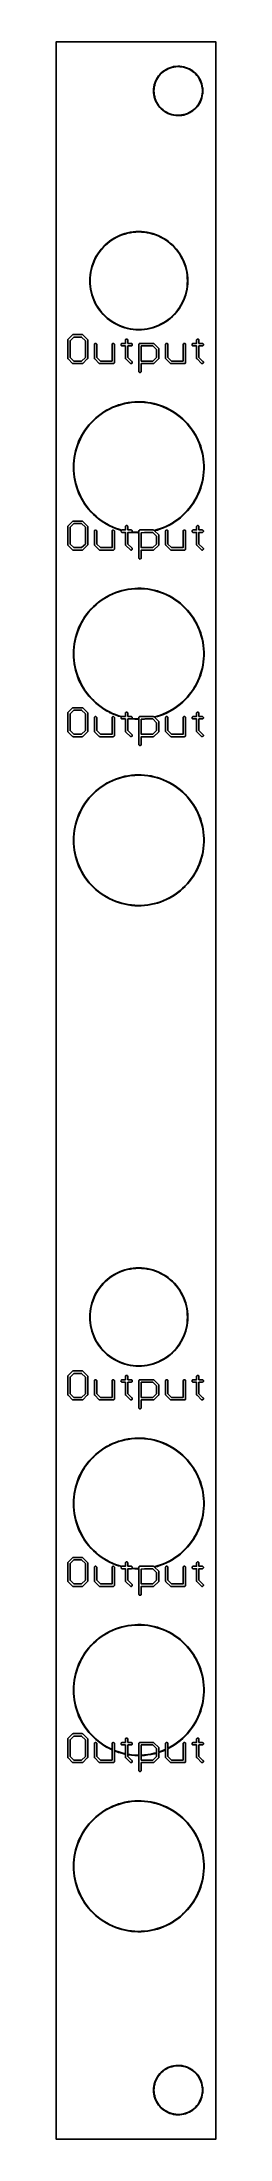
# Model space of a CAD drawing. Extents: x 3 to 13, y 0 to 129.
import ezdxf

# ---------------------------------------------------------------- set-up
doc = ezdxf.new("R2010")
doc.units = 0

msp = doc.modelspace()

# ---------------------------------------------------------------- linework, layer by layer
at = {"color": 34, "true_color": 0x008000}
for points in [[(2.9972, 0.254, 0), (12.81684, 0.254, 0), (12.81684, 128.75514, 0), (2.9972, 128.75514, 0), (2.9972, 0.254, 0)], [(10.3454, 127.25907, 0), (10.2235, 127.2413, 0), (10.21956, 127.24067, 0), (10.10019, 127.21273, 0), (9.98335, 127.17717, 0), (9.86905, 127.13145, 0), (9.86551, 127.12965, 0), (9.75629, 127.07377, 0), (9.65215, 127.01027, 0), (9.55563, 126.93661, 0), (9.46165, 126.85533, 0), (9.37248, 126.76616, 0), (9.29628, 126.67218, 0), (9.22516, 126.57312, 0), (9.16166, 126.46644, 0), (9.15986, 126.4629, 0), (9.10906, 126.35114, 0), (9.06334, 126.23684, 0), (9.03032, 126.12, 0), (9.00492, 126.00062, 0), (9.00428, 125.99669, 0), (8.98905, 125.87478, 0), (8.98396, 125.75285, 0), (8.98905, 125.63094, 0), (9.00428, 125.50902, 0), (9.00492, 125.50509, 0), (9.03032, 125.38571, 0), (9.06334, 125.26887, 0), (9.10906, 125.15457, 0), (9.15986, 125.04281, 0), (9.16166, 125.03927, 0), (9.22516, 124.93259, 0), (9.29628, 124.83353, 0), (9.37248, 124.73955, 0), (9.46165, 124.65038, 0), (9.55563, 124.5691, 0), (9.65215, 124.49544, 0), (9.75629, 124.43194, 0), (9.86551, 124.37606, 0), (9.86905, 124.37426, 0), (9.98335, 124.32854, 0), (10.10019, 124.29298, 0), (10.21956, 124.26504, 0), (10.2235, 124.26442, 0), (10.3454, 124.24664, 0), (10.46734, 124.23902, 0), (10.58926, 124.24156, 0), (10.71118, 124.25426, 0), (10.7151, 124.25488, 0), (10.83702, 124.27774, 0), (10.95386, 124.30822, 0), (11.06816, 124.3514, 0), (11.17992, 124.4022, 0), (11.18346, 124.404, 0), (11.29014, 124.46242, 0), (11.39174, 124.531, 0), (11.48826, 124.6072, 0), (11.57716, 124.69102, 0), (11.57997, 124.69383, 0), (11.66125, 124.78527, 0), (11.73745, 124.88179, 0), (11.80349, 124.98593, 0), (11.85937, 125.09515, 0), (11.86117, 125.09869, 0), (11.91197, 125.21045, 0), (11.95007, 125.32475, 0), (11.98055, 125.44413, 0), (12.00087, 125.56605, 0), (12.0015, 125.56997, 0), (12.01166, 125.69189, 0), (12.01166, 125.81381, 0), (12.0015, 125.93574, 0), (12.00087, 125.93966, 0), (11.98055, 126.06158, 0), (11.95007, 126.18096, 0), (11.91197, 126.29526, 0), (11.86117, 126.40702, 0), (11.85937, 126.41056, 0), (11.80349, 126.51978, 0), (11.73745, 126.62392, 0), (11.66125, 126.72044, 0), (11.57997, 126.81188, 0), (11.57716, 126.81469, 0), (11.48826, 126.89851, 0), (11.39174, 126.97471, 0), (11.29014, 127.04329, 0), (11.18346, 127.10171, 0), (11.17992, 127.10351, 0), (11.06816, 127.15431, 0), (10.95386, 127.19749, 0), (10.83702, 127.22797, 0), (10.7151, 127.25083, 0), (10.71118, 127.25146, 0), (10.58926, 127.26415, 0), (10.46734, 127.26669, 0), (10.3454, 127.25907, 0)], [(10.7099, 124.27953, 0), (10.58926, 124.26695, 0), (10.46734, 124.26441, 0), (10.3454, 124.27203, 0), (10.22676, 124.28934, 0), (10.10804, 124.31713, 0), (9.99119, 124.35269, 0), (9.87704, 124.39835, 0), (9.77122, 124.45249, 0), (9.66708, 124.51599, 0), (9.57056, 124.58965, 0), (9.47658, 124.67093, 0), (9.39304, 124.75446, 0), (9.39303, 124.75448, 0), (9.31683, 124.84846, 0), (9.24571, 124.94752, 0), (9.18302, 125.05284, 0), (9.13321, 125.16242, 0), (9.08749, 125.27672, 0), (9.05447, 125.39356, 0), (9.02941, 125.51134, 0), (9.01446, 125.63094, 0), (9.00938, 125.75285, 0), (9.01446, 125.87478, 0), (9.02941, 125.99436, 0), (9.05447, 126.11215, 0), (9.08749, 126.22899, 0), (9.13321, 126.34329, 0), (9.18302, 126.45287, 0), (9.24571, 126.55819, 0), (9.31683, 126.65725, 0), (9.39303, 126.75123, 0), (9.39304, 126.75125, 0), (9.47658, 126.83478, 0), (9.57056, 126.91606, 0), (9.66708, 126.98972, 0), (9.77122, 127.05322, 0), (9.87704, 127.10736, 0), (9.99119, 127.15302, 0), (10.10804, 127.18858, 0), (10.22687, 127.21639, 0), (10.3454, 127.23368, 0), (10.46734, 127.2413, 0), (10.58926, 127.23876, 0), (10.70978, 127.22621, 0), (10.82917, 127.20382, 0), (10.94601, 127.17334, 0), (11.06031, 127.13016, 0), (11.17058, 127.08004, 0), (11.27521, 127.02274, 0), (11.37681, 126.95416, 0), (11.47333, 126.87796, 0), (11.5603, 126.79596, 0), (11.6407, 126.70551, 0), (11.7169, 126.60899, 0), (11.78294, 126.50485, 0), (11.83711, 126.39897, 0), (11.88782, 126.28741, 0), (11.92592, 126.17311, 0), (11.9564, 126.05373, 0), (11.97613, 125.93532, 0), (11.98625, 125.81381, 0), (11.98625, 125.69189, 0), (11.97613, 125.57039, 0), (11.9564, 125.45198, 0), (11.92592, 125.3326, 0), (11.88782, 125.2183, 0), (11.83711, 125.10674, 0), (11.78294, 125.00086, 0), (11.7169, 124.89672, 0), (11.6407, 124.8002, 0), (11.5603, 124.70975, 0), (11.47333, 124.62775, 0), (11.37681, 124.55155, 0), (11.27521, 124.48297, 0), (11.17058, 124.42567, 0), (11.06031, 124.37555, 0), (10.94601, 124.33237, 0), (10.82917, 124.30189, 0), (10.7099, 124.27953, 0)], [(10.26933, 112.05987, 0), (10.38617, 112.18941, 0), (10.49285, 112.32657, 0), (10.59445, 112.46881, 0), (10.68589, 112.61613, 0), (10.76717, 112.77107, 0), (10.76897, 112.77461, 0), (10.84263, 112.93209, 0), (10.90867, 113.09465, 0), (10.96201, 113.25975, 0), (11.00773, 113.42993, 0), (11.04329, 113.60011, 0), (11.04392, 113.60404, 0), (11.06932, 113.77676, 0), (11.08456, 113.94948, 0), (11.08964, 114.12474, 0), (11.08456, 114.3, 0), (11.06932, 114.47272, 0), (11.04392, 114.64544, 0), (11.04329, 114.64936, 0), (11.00773, 114.81954, 0), (10.96201, 114.98972, 0), (10.90867, 115.15482, 0), (10.84263, 115.31738, 0), (10.76897, 115.47486, 0), (10.76717, 115.4784, 0), (10.68589, 115.6308, 0), (10.59445, 115.78066, 0), (10.49285, 115.9229, 0), (10.38617, 116.06006, 0), (10.26933, 116.1896, 0), (10.14206, 116.31687, 0), (10.01252, 116.43371, 0), (9.87536, 116.54039, 0), (9.73312, 116.64199, 0), (9.58325, 116.73343, 0), (9.43085, 116.81471, 0), (9.42732, 116.81651, 0), (9.26984, 116.89017, 0), (9.10727, 116.95621, 0), (8.94218, 117.00955, 0), (8.772, 117.05527, 0), (8.60182, 117.09083, 0), (8.59789, 117.09145, 0), (8.42517, 117.11686, 0), (8.25245, 117.13209, 0), (8.0772, 117.13717, 0), (7.90193, 117.13209, 0), (7.72922, 117.11686, 0), (7.55649, 117.09145, 0), (7.55257, 117.09083, 0), (7.38239, 117.05527, 0), (7.21221, 117.00955, 0), (7.04711, 116.95621, 0), (6.88455, 116.89017, 0), (6.72707, 116.81651, 0), (6.72353, 116.81471, 0), (6.56859, 116.73343, 0), (6.42127, 116.64199, 0), (6.27903, 116.54039, 0), (6.14187, 116.43371, 0), (6.01233, 116.31687, 0), (5.88506, 116.1896, 0), (5.76822, 116.06006, 0), (5.66154, 115.9229, 0), (5.55994, 115.78066, 0), (5.4685, 115.6308, 0), (5.38722, 115.4784, 0), (5.38542, 115.47486, 0), (5.31176, 115.31738, 0), (5.24572, 115.15482, 0), (5.19238, 114.98972, 0), (5.14666, 114.81954, 0), (5.1111, 114.64936, 0), (5.11048, 114.64544, 0), (5.08507, 114.47272, 0), (5.06984, 114.3, 0), (5.06475, 114.12474, 0), (5.06984, 113.94948, 0), (5.08507, 113.77676, 0), (5.11048, 113.60404, 0), (5.1111, 113.60011, 0), (5.14666, 113.42993, 0), (5.19238, 113.25975, 0), (5.24572, 113.09465, 0), (5.31176, 112.93209, 0), (5.38542, 112.77461, 0), (5.38722, 112.77107, 0), (5.4685, 112.61613, 0), (5.55994, 112.46881, 0), (5.66154, 112.32657, 0), (5.76822, 112.18941, 0), (5.88506, 112.05987, 0), (6.01233, 111.9326, 0), (6.14187, 111.81576, 0), (6.27903, 111.70908, 0), (6.42127, 111.60748, 0), (6.56859, 111.51604, 0), (6.72353, 111.43476, 0), (6.72707, 111.43296, 0), (6.88455, 111.3593, 0), (7.04711, 111.29326, 0), (7.21221, 111.23992, 0), (7.38239, 111.1942, 0), (7.55257, 111.15864, 0), (7.55649, 111.15802, 0), (7.72922, 111.13262, 0), (7.90193, 111.11738, 0), (8.0772, 111.1123, 0), (8.25245, 111.11738, 0), (8.42517, 111.13262, 0), (8.59789, 111.15802, 0), (8.60182, 111.15864, 0), (8.772, 111.1942, 0), (8.94218, 111.23992, 0), (9.10727, 111.29326, 0), (9.26984, 111.3593, 0), (9.42732, 111.43296, 0), (9.43085, 111.43476, 0), (9.5858, 111.51604, 0), (9.73312, 111.60748, 0), (9.87536, 111.70908, 0), (10.01252, 111.81576, 0), (10.14206, 111.9326, 0), (10.26933, 112.05987, 0)], [(8.42517, 111.15802, 0), (8.25245, 111.14278, 0), (8.0772, 111.1377, 0), (7.90193, 111.14278, 0), (7.72922, 111.15802, 0), (7.55958, 111.18297, 0), (7.39024, 111.21835, 0), (7.22006, 111.26407, 0), (7.05496, 111.31741, 0), (6.8924, 111.38345, 0), (6.73592, 111.45664, 0), (6.58352, 111.53659, 0), (6.4362, 111.62803, 0), (6.29396, 111.72963, 0), (6.1568, 111.83631, 0), (6.02726, 111.95315, 0), (5.90561, 112.0748, 0), (5.78877, 112.20434, 0), (5.68209, 112.3415, 0), (5.58049, 112.48374, 0), (5.48905, 112.63106, 0), (5.4091, 112.78346, 0), (5.33591, 112.93994, 0), (5.26987, 113.1025, 0), (5.21652, 113.2676, 0), (5.17081, 113.43778, 0), (5.1354, 113.60726, 0), (5.11047, 113.77676, 0), (5.09523, 113.94948, 0), (5.09015, 114.12474, 0), (5.09523, 114.3, 0), (5.11047, 114.47272, 0), (5.13539, 114.64219, 0), (5.17081, 114.81169, 0), (5.21652, 114.98187, 0), (5.26987, 115.14697, 0), (5.33591, 115.30953, 0), (5.40894, 115.46567, 0), (5.48905, 115.61587, 0), (5.58049, 115.76573, 0), (5.68209, 115.90797, 0), (5.78877, 116.04513, 0), (5.90561, 116.17467, 0), (6.02726, 116.29632, 0), (6.1568, 116.41316, 0), (6.29396, 116.51984, 0), (6.4362, 116.62144, 0), (6.58352, 116.71288, 0), (6.73592, 116.79283, 0), (6.8924, 116.86602, 0), (7.05496, 116.93206, 0), (7.22006, 116.9854, 0), (7.39024, 117.03112, 0), (7.55974, 117.06654, 0), (7.72922, 117.09146, 0), (7.90193, 117.10669, 0), (8.0772, 117.11178, 0), (8.25245, 117.10669, 0), (8.42517, 117.09146, 0), (8.59467, 117.06653, 0), (8.76415, 117.03112, 0), (8.93432, 116.9854, 0), (9.09943, 116.93206, 0), (9.26199, 116.86602, 0), (9.41813, 116.79299, 0), (9.56833, 116.71288, 0), (9.71819, 116.62144, 0), (9.86042, 116.51984, 0), (9.99759, 116.41316, 0), (10.12712, 116.29632, 0), (10.12714, 116.29631, 0), (10.24878, 116.17467, 0), (10.36562, 116.04513, 0), (10.4723, 115.90797, 0), (10.5739, 115.76573, 0), (10.66534, 115.61587, 0), (10.74545, 115.46567, 0), (10.81848, 115.30953, 0), (10.88452, 115.14697, 0), (10.93786, 114.98187, 0), (10.98358, 114.81169, 0), (11.01896, 114.64235, 0), (11.04392, 114.47272, 0), (11.05915, 114.3, 0), (11.06423, 114.12474, 0), (11.05915, 113.94948, 0), (11.04392, 113.77676, 0), (11.01896, 113.6071, 0), (10.98358, 113.43778, 0), (10.93786, 113.2676, 0), (10.88452, 113.1025, 0), (10.81848, 112.93994, 0), (10.74529, 112.78346, 0), (10.66534, 112.63106, 0), (10.5739, 112.48374, 0), (10.4723, 112.3415, 0), (10.36562, 112.20434, 0), (10.24878, 112.0748, 0), (10.12714, 111.95316, 0), (10.12712, 111.95315, 0), (9.99759, 111.83631, 0), (9.86042, 111.72963, 0), (9.71819, 111.62803, 0), (9.57086, 111.53659, 0), (9.41846, 111.45664, 0), (9.26199, 111.38345, 0), (9.09943, 111.31741, 0), (8.93432, 111.26407, 0), (8.76415, 111.21835, 0), (8.59483, 111.18297, 0), (8.42517, 111.15802, 0)], [(4.05891, 110.82274, 0), (4.03537, 110.81901, 0), (4.01413, 110.80818, 0), (3.72549, 110.51954, 0), (3.71466, 110.4983, 0), (3.71094, 110.47476, 0), (3.71094, 109.39018, 0), (3.71466, 109.36663, 0), (3.72549, 109.34539, 0), (3.74235, 109.32853, 0), (4.01413, 109.05929, 0), (4.03537, 109.04846, 0), (4.05891, 109.04473, 0), (4.59994, 109.04473, 0), (4.62348, 109.04846, 0), (4.64472, 109.05929, 0), (4.9165, 109.32853, 0), (4.93336, 109.34539, 0), (4.94419, 109.36663, 0), (4.94792, 109.39018, 0), (4.94792, 110.47476, 0), (4.94419, 110.4983, 0), (4.93336, 110.51954, 0), (4.64472, 110.80818, 0), (4.62348, 110.81901, 0), (4.59994, 110.82274, 0), (4.05891, 110.82274, 0)], [(4.56984, 109.19713, 0), (4.08901, 109.19713, 0), (3.86334, 109.42069, 0), (3.86334, 110.44453, 0), (4.08915, 110.67034, 0), (4.5697, 110.67034, 0), (4.79552, 110.44452, 0), (4.79552, 109.4207, 0), (4.56984, 109.19713, 0)], [(7.60476, 109.04473, 0), (7.6283, 109.04846, 0), (7.64954, 109.05929, 0), (7.6664, 109.07615, 0), (7.67723, 109.09739, 0), (7.68096, 109.12093, 0), (7.67723, 109.14448, 0), (7.6664, 109.16572, 0), (7.64954, 109.18258, 0), (7.40918, 109.42069, 0), (7.40918, 110.12932, 0), (7.60476, 110.12932, 0), (7.6283, 110.13304, 0), (7.64954, 110.14387, 0), (7.6664, 110.16073, 0), (7.67723, 110.18197, 0), (7.68096, 110.20552, 0), (7.67723, 110.22906, 0), (7.6664, 110.2503, 0), (7.64954, 110.26716, 0), (7.6283, 110.27799, 0), (7.60476, 110.28172, 0), (7.40918, 110.28172, 0), (7.40918, 110.47476, 0), (7.40545, 110.4983, 0), (7.39462, 110.51954, 0), (7.37776, 110.5364, 0), (7.35652, 110.54723, 0), (7.33298, 110.55096, 0), (7.30943, 110.54723, 0), (7.28819, 110.5364, 0), (7.27133, 110.51954, 0), (7.2605, 110.4983, 0), (7.25678, 110.47476, 0), (7.25678, 110.28172, 0), (7.0612, 110.28172, 0), (7.03765, 110.27799, 0), (7.01641, 110.26716, 0), (6.99955, 110.2503, 0), (6.98872, 110.22906, 0), (6.985, 110.20552, 0), (6.98872, 110.18197, 0), (6.99955, 110.16073, 0), (7.01641, 110.14387, 0), (7.03765, 110.13304, 0), (7.0612, 110.12932, 0), (7.25678, 110.12932, 0), (7.25678, 109.39018, 0), (7.2605, 109.36663, 0), (7.27133, 109.34539, 0), (7.28819, 109.32853, 0), (7.55997, 109.05929, 0), (7.58121, 109.04846, 0), (7.60476, 109.04473, 0)], [(11.97102, 109.04473, 0), (11.99456, 109.04846, 0), (12.0158, 109.05929, 0), (12.03266, 109.07615, 0), (12.04349, 109.09739, 0), (12.04722, 109.12093, 0), (12.04349, 109.14448, 0), (12.03266, 109.16572, 0), (12.0158, 109.18258, 0), (11.77544, 109.42069, 0), (11.77544, 110.12932, 0), (11.97102, 110.12932, 0), (11.99456, 110.13304, 0), (12.0158, 110.14387, 0), (12.03266, 110.16073, 0), (12.04349, 110.18197, 0), (12.04722, 110.20552, 0), (12.04349, 110.22906, 0), (12.03266, 110.2503, 0), (12.0158, 110.26716, 0), (11.99456, 110.27799, 0), (11.97102, 110.28172, 0), (11.77544, 110.28172, 0), (11.77544, 110.47476, 0), (11.77171, 110.4983, 0), (11.76088, 110.51954, 0), (11.74402, 110.5364, 0), (11.72278, 110.54723, 0), (11.69924, 110.55096, 0), (11.67569, 110.54723, 0), (11.65445, 110.5364, 0), (11.63759, 110.51954, 0), (11.62676, 110.4983, 0), (11.62304, 110.47476, 0), (11.62304, 110.28172, 0), (11.42746, 110.28172, 0), (11.40391, 110.27799, 0), (11.38267, 110.26716, 0), (11.36581, 110.2503, 0), (11.35498, 110.22906, 0), (11.35126, 110.20552, 0), (11.35498, 110.18197, 0), (11.36581, 110.16073, 0), (11.38267, 110.14387, 0), (11.40391, 110.13304, 0), (11.42746, 110.12932, 0), (11.62304, 110.12932, 0), (11.62304, 109.39018, 0), (11.62676, 109.36663, 0), (11.63759, 109.34539, 0), (11.65445, 109.32853, 0), (11.92623, 109.05929, 0), (11.94747, 109.04846, 0), (11.97102, 109.04473, 0)], [(6.51001, 109.04473, 0), (6.53356, 109.04846, 0), (6.5548, 109.05929, 0), (6.57166, 109.07615, 0), (6.58249, 109.09739, 0), (6.58621, 109.12093, 0), (6.58621, 110.20552, 0), (6.58249, 110.22906, 0), (6.57166, 110.2503, 0), (6.5548, 110.26716, 0), (6.53356, 110.27799, 0), (6.51001, 110.28172, 0), (6.48647, 110.27799, 0), (6.46523, 110.26716, 0), (6.44837, 110.2503, 0), (6.43754, 110.22906, 0), (6.43381, 110.20552, 0), (6.43381, 109.19713, 0), (5.72731, 109.19713, 0), (5.50164, 109.42069, 0), (5.50164, 110.20552, 0), (5.49791, 110.22906, 0), (5.48708, 110.2503, 0), (5.47022, 110.26716, 0), (5.44898, 110.27799, 0), (5.42544, 110.28172, 0), (5.40189, 110.27799, 0), (5.38065, 110.26716, 0), (5.36379, 110.2503, 0), (5.35296, 110.22906, 0), (5.34924, 110.20552, 0), (5.34924, 109.39018, 0), (5.35296, 109.36663, 0), (5.36379, 109.34539, 0), (5.38065, 109.32853, 0), (5.65243, 109.05929, 0), (5.67367, 109.04846, 0), (5.69722, 109.04473, 0), (6.51001, 109.04473, 0)], [(8.98973, 109.04846, 0), (9.01098, 109.05929, 0), (9.28276, 109.32853, 0), (9.29962, 109.34539, 0), (9.31045, 109.36663, 0), (9.31418, 109.39018, 0), (9.31418, 109.93374, 0), (9.31045, 109.95728, 0), (9.29962, 109.97852, 0), (9.01098, 110.26716, 0), (8.98973, 110.27799, 0), (8.96618, 110.28172, 0), (8.1534, 110.28172, 0), (8.12984, 110.27799, 0), (8.10861, 110.26716, 0), (8.09174, 110.2503, 0), (8.08092, 110.22906, 0), (8.0772, 110.20552, 0), (8.0772, 108.57738, 0), (8.08092, 108.55383, 0), (8.09174, 108.53259, 0), (8.10861, 108.51573, 0), (8.12984, 108.5049, 0), (8.1534, 108.50118, 0), (8.17694, 108.5049, 0), (8.19818, 108.51573, 0), (8.21504, 108.53259, 0), (8.22587, 108.55383, 0), (8.2296, 108.57738, 0), (8.2296, 109.04473, 0), (8.96618, 109.04473, 0), (8.98973, 109.04846, 0)], [(8.9361, 109.19713, 0), (8.2296, 109.19713, 0), (8.2296, 110.12932, 0), (8.93596, 110.12932, 0), (9.16178, 109.9035, 0), (9.16178, 109.4207, 0), (8.9361, 109.19713, 0)], [(10.01615, 109.05929, 0), (10.03739, 109.04846, 0), (10.06094, 109.04473, 0), (10.87628, 109.04473, 0), (10.89982, 109.04846, 0), (10.92106, 109.05929, 0), (10.93792, 109.07615, 0), (10.94875, 109.09739, 0), (10.95248, 109.12093, 0), (10.95248, 110.20552, 0), (10.94875, 110.22906, 0), (10.93792, 110.2503, 0), (10.92106, 110.26716, 0), (10.89982, 110.27799, 0), (10.87628, 110.28172, 0), (10.85273, 110.27799, 0), (10.83149, 110.26716, 0), (10.81463, 110.2503, 0), (10.8038, 110.22906, 0), (10.80008, 110.20552, 0), (10.80008, 109.19713, 0), (10.09116, 109.19713, 0), (9.8679, 109.4204, 0), (9.8679, 110.20552, 0), (9.86417, 110.22906, 0), (9.85333, 110.2503, 0), (9.83648, 110.26716, 0), (9.81523, 110.27799, 0), (9.7917, 110.28172, 0), (9.76815, 110.27799, 0), (9.74691, 110.26716, 0), (9.73005, 110.2503, 0), (9.71922, 110.22906, 0), (9.7155, 110.20552, 0), (9.7155, 109.39018, 0), (9.71922, 109.36663, 0), (9.73005, 109.34539, 0), (10.01615, 109.05929, 0)], [(8.98973, 97.61846, 0), (9.01098, 97.62929, 0), (9.28276, 97.89853, 0), (9.29962, 97.91539, 0), (9.31045, 97.93663, 0), (9.31418, 97.96018, 0), (9.31418, 98.50374, 0), (9.31045, 98.52728, 0), (9.29962, 98.54852, 0), (9.04639, 98.80175, 0), (9.22158, 98.84726, 0), (9.41208, 98.91076, 0), (9.60004, 98.98188, 0), (9.78546, 99.06316, 0), (9.96326, 99.15206, 0), (9.96679, 99.15386, 0), (10.14206, 99.25292, 0), (10.31223, 99.36214, 0), (10.47734, 99.47898, 0), (10.63482, 99.6009, 0), (10.78722, 99.73298, 0), (10.932, 99.87268, 0), (10.93481, 99.87549, 0), (11.07197, 100.02281, 0), (11.20151, 100.17521, 0), (11.32343, 100.33523, 0), (11.43773, 100.50033, 0), (11.54441, 100.67305, 0), (11.64093, 100.84831, 0), (11.64273, 100.85185, 0), (11.72909, 101.03219, 0), (11.80783, 101.21761, 0), (11.87895, 101.40811, 0), (11.93737, 101.59861, 0), (11.98817, 101.79419, 0), (12.02881, 101.98977, 0), (12.02944, 101.9937, 0), (12.05992, 102.19435, 0), (12.08024, 102.39248, 0), (12.0904, 102.59314, 0), (12.0904, 102.79634, 0), (12.08024, 102.99699, 0), (12.05992, 103.19512, 0), (12.02944, 103.39578, 0), (12.02881, 103.3997, 0), (11.98817, 103.59528, 0), (11.93737, 103.79086, 0), (11.87895, 103.98136, 0), (11.80783, 104.17186, 0), (11.72909, 104.35728, 0), (11.64273, 104.53762, 0), (11.64093, 104.54116, 0), (11.54441, 104.71642, 0), (11.43773, 104.88914, 0), (11.32343, 105.05424, 0), (11.20151, 105.21426, 0), (11.07197, 105.36666, 0), (10.93481, 105.51398, 0), (10.932, 105.51679, 0), (10.78722, 105.65649, 0), (10.63482, 105.78857, 0), (10.47734, 105.91049, 0), (10.31223, 106.02733, 0), (10.14206, 106.13655, 0), (9.96679, 106.23561, 0), (9.96326, 106.23741, 0), (9.78546, 106.32631, 0), (9.60004, 106.40759, 0), (9.41208, 106.47871, 0), (9.22158, 106.54221, 0), (9.026, 106.59301, 0), (8.83042, 106.63619, 0), (8.6323, 106.66921, 0), (8.62838, 106.66983, 0), (8.4277, 106.69269, 0), (8.22706, 106.70539, 0), (8.02638, 106.70793, 0), (7.82573, 106.70032, 0), (7.62508, 106.68253, 0), (7.42695, 106.65459, 0), (7.42303, 106.65397, 0), (7.22491, 106.61587, 0), (7.02933, 106.56761, 0), (6.83629, 106.51173, 0), (6.64833, 106.44569, 0), (6.46037, 106.36949, 0), (6.28003, 106.28313, 0), (6.27649, 106.28133, 0), (6.09869, 106.18735, 0), (5.92597, 106.08321, 0), (5.75833, 105.97145, 0), (5.59831, 105.84953, 0), (5.44337, 105.72253, 0), (5.29351, 105.58537, 0), (5.2907, 105.58256, 0), (5.151, 105.44032, 0), (5.01638, 105.29046, 0), (4.88938, 105.13298, 0), (4.77254, 104.97042, 0), (4.66331, 104.80278, 0), (4.56172, 104.63006, 0), (4.46774, 104.44972, 0), (4.46594, 104.44618, 0), (4.38466, 104.2633, 0), (4.30846, 104.07788, 0), (4.24496, 103.88738, 0), (4.18907, 103.69434, 0), (4.1459, 103.49876, 0), (4.11034, 103.30064, 0), (4.10972, 103.29672, 0), (4.08432, 103.09606, 0), (4.06907, 102.8954, 0), (4.064, 102.69474, 0), (4.06907, 102.49407, 0), (4.08432, 102.29342, 0), (4.10972, 102.09276, 0), (4.11034, 102.08883, 0), (4.1459, 101.89071, 0), (4.18907, 101.69513, 0), (4.24496, 101.50209, 0), (4.30846, 101.31159, 0), (4.38466, 101.12617, 0), (4.46594, 100.94329, 0), (4.46774, 100.93975, 0), (4.56172, 100.75941, 0), (4.66331, 100.58669, 0), (4.77254, 100.41905, 0), (4.88938, 100.25649, 0), (5.01638, 100.09901, 0), (5.151, 99.94915, 0), (5.2907, 99.80691, 0), (5.29351, 99.8041, 0), (5.44337, 99.66694, 0), (5.59831, 99.53994, 0), (5.75833, 99.41802, 0), (5.92597, 99.30626, 0), (6.09869, 99.20212, 0), (6.27649, 99.10814, 0), (6.28003, 99.10634, 0), (6.46037, 99.01998, 0), (6.64833, 98.94378, 0), (6.83629, 98.87774, 0), (7.00745, 98.8282, 0), (6.99955, 98.8203, 0), (6.98872, 98.79906, 0), (6.985, 98.77551, 0), (6.98872, 98.75197, 0), (6.99955, 98.73073, 0), (7.01641, 98.71387, 0), (7.03765, 98.70304, 0), (7.0612, 98.69931, 0), (7.25678, 98.69931, 0), (7.25678, 97.96018, 0), (7.2605, 97.93663, 0), (7.27133, 97.91539, 0), (7.28819, 97.89853, 0), (7.55997, 97.62929, 0), (7.58121, 97.61846, 0), (7.60476, 97.61474, 0), (7.6283, 97.61846, 0), (7.64954, 97.62929, 0), (7.6664, 97.64615, 0), (7.67723, 97.66739, 0), (7.68096, 97.69094, 0), (7.67723, 97.71448, 0), (7.6664, 97.73572, 0), (7.64954, 97.75258, 0), (7.40918, 97.99069, 0), (7.40918, 98.69931, 0), (7.60476, 98.69931, 0), (7.6283, 98.70304, 0), (7.63434, 98.70612, 0), (7.82573, 98.68916, 0), (8.02638, 98.68154, 0), (8.0772, 98.68218, 0), (8.0772, 97.14738, 0), (8.08092, 97.12383, 0), (8.09174, 97.10259, 0), (8.10861, 97.08573, 0), (8.12984, 97.0749, 0), (8.1534, 97.07118, 0), (8.17694, 97.0749, 0), (8.19818, 97.08573, 0), (8.21504, 97.10259, 0), (8.22587, 97.12383, 0), (8.2296, 97.14738, 0), (8.2296, 97.61474, 0), (8.96618, 97.61474, 0), (8.98973, 97.61846, 0)], [(8.98973, 98.84799, 0), (8.96618, 98.85171, 0), (8.1534, 98.85171, 0), (8.12984, 98.84799, 0), (8.10861, 98.83716, 0), (8.09174, 98.8203, 0), (8.08092, 98.79906, 0), (8.0772, 98.77551, 0), (8.0772, 98.70757, 0), (8.02638, 98.70693, 0), (7.82573, 98.71456, 0), (7.66452, 98.72885, 0), (7.6664, 98.73073, 0), (7.67723, 98.75197, 0), (7.68096, 98.77551, 0), (7.67723, 98.79906, 0), (7.6664, 98.8203, 0), (7.64954, 98.83716, 0), (7.6283, 98.84799, 0), (7.60476, 98.85171, 0), (7.40918, 98.85171, 0), (7.40918, 99.04476, 0), (7.40545, 99.0683, 0), (7.39462, 99.08954, 0), (7.37776, 99.1064, 0), (7.35652, 99.11723, 0), (7.33298, 99.12096, 0), (7.30943, 99.11723, 0), (7.28819, 99.1064, 0), (7.27133, 99.08954, 0), (7.2605, 99.0683, 0), (7.25678, 99.04476, 0), (7.25678, 98.85171, 0), (7.0612, 98.85171, 0), (7.03765, 98.84799, 0), (7.035, 98.84664, 0), (6.84414, 98.90189, 0), (6.65618, 98.96793, 0), (6.46822, 99.04413, 0), (6.28931, 99.1298, 0), (6.11362, 99.22267, 0), (5.9409, 99.32681, 0), (5.77326, 99.43857, 0), (5.61324, 99.56049, 0), (5.4583, 99.68749, 0), (5.30894, 99.8242, 0), (5.17155, 99.96408, 0), (5.03693, 100.11394, 0), (4.90993, 100.27142, 0), (4.79309, 100.43398, 0), (4.68387, 100.60162, 0), (4.58227, 100.77434, 0), (4.48983, 100.95172, 0), (4.40881, 101.13402, 0), (4.33261, 101.31944, 0), (4.26911, 101.50994, 0), (4.21323, 101.70298, 0), (4.17005, 101.89856, 0), (4.13491, 102.09434, 0), (4.10971, 102.29342, 0), (4.09448, 102.49407, 0), (4.08939, 102.69474, 0), (4.09448, 102.8954, 0), (4.10971, 103.09606, 0), (4.13491, 103.29511, 0), (4.17005, 103.49091, 0), (4.21323, 103.68649, 0), (4.26911, 103.87953, 0), (4.33261, 104.07003, 0), (4.40881, 104.25545, 0), (4.48983, 104.43775, 0), (4.58227, 104.61513, 0), (4.68387, 104.78785, 0), (4.79309, 104.95549, 0), (4.90993, 105.11805, 0), (5.03693, 105.27553, 0), (5.17155, 105.42539, 0), (5.30894, 105.56527, 0), (5.4583, 105.70198, 0), (5.61324, 105.82898, 0), (5.77326, 105.9509, 0), (5.9409, 106.06266, 0), (6.11362, 106.1668, 0), (6.28931, 106.25967, 0), (6.46822, 106.34534, 0), (6.65618, 106.42154, 0), (6.84414, 106.48758, 0), (7.03718, 106.54346, 0), (7.23276, 106.59172, 0), (7.4296, 106.62957, 0), (7.62508, 106.65714, 0), (7.82573, 106.67492, 0), (8.02638, 106.68253, 0), (8.22706, 106.68, 0), (8.4277, 106.6673, 0), (8.62791, 106.64448, 0), (8.82257, 106.61204, 0), (9.01815, 106.56886, 0), (9.21373, 106.51806, 0), (9.40423, 106.45456, 0), (9.59219, 106.38344, 0), (9.7776, 106.30216, 0), (9.95233, 106.2148, 0), (10.12712, 106.116, 0), (10.29731, 106.00678, 0), (10.46241, 105.88994, 0), (10.61989, 105.76802, 0), (10.77229, 105.63594, 0), (10.91516, 105.49808, 0), (11.05142, 105.35173, 0), (11.18096, 105.19933, 0), (11.30288, 105.03931, 0), (11.41718, 104.87421, 0), (11.52386, 104.70149, 0), (11.61958, 104.52769, 0), (11.70494, 104.34943, 0), (11.78368, 104.16401, 0), (11.8548, 103.97351, 0), (11.91322, 103.78301, 0), (11.96402, 103.58743, 0), (12.00457, 103.39227, 0), (12.03451, 103.19512, 0), (12.05483, 102.99699, 0), (12.06499, 102.79634, 0), (12.06499, 102.59314, 0), (12.05483, 102.39248, 0), (12.03451, 102.19435, 0), (12.00457, 101.99718, 0), (11.96402, 101.80204, 0), (11.91322, 101.60646, 0), (11.8548, 101.41596, 0), (11.78368, 101.22546, 0), (11.70494, 101.04004, 0), (11.61958, 100.86178, 0), (11.52386, 100.68798, 0), (11.41718, 100.51526, 0), (11.30288, 100.35016, 0), (11.18096, 100.19014, 0), (11.05142, 100.03774, 0), (10.91516, 99.89139, 0), (10.77229, 99.75353, 0), (10.61989, 99.62145, 0), (10.46241, 99.49953, 0), (10.29731, 99.38269, 0), (10.12712, 99.27347, 0), (9.95233, 99.17467, 0), (9.7776, 99.08731, 0), (9.59219, 99.00603, 0), (9.40423, 98.93491, 0), (9.21373, 98.87141, 0), (9.0256, 98.82254, 0), (9.01098, 98.83716, 0), (8.98973, 98.84799, 0)], [(4.94792, 99.04476, 0), (4.94419, 99.0683, 0), (4.93336, 99.08954, 0), (4.64472, 99.37818, 0), (4.62348, 99.38901, 0), (4.59994, 99.39273, 0), (4.05891, 99.39273, 0), (4.03537, 99.38901, 0), (4.01413, 99.37818, 0), (3.72549, 99.08954, 0), (3.71466, 99.0683, 0), (3.71094, 99.04476, 0), (3.71094, 97.96018, 0), (3.71466, 97.93663, 0), (3.72549, 97.91539, 0), (3.74235, 97.89853, 0), (4.01413, 97.62929, 0), (4.03537, 97.61846, 0), (4.05891, 97.61474, 0), (4.59994, 97.61474, 0), (4.62348, 97.61846, 0), (4.64472, 97.62929, 0), (4.9165, 97.89853, 0), (4.93336, 97.91539, 0), (4.94419, 97.93663, 0), (4.94792, 97.96018, 0), (4.94792, 99.04476, 0)], [(4.56985, 97.76714, 0), (4.089, 97.76714, 0), (3.86334, 97.99069, 0), (3.86334, 99.01453, 0), (4.08914, 99.24033, 0), (4.56971, 99.24033, 0), (4.79552, 99.01452, 0), (4.79552, 97.9907, 0), (4.56985, 97.76714, 0)], [(11.97102, 97.61474, 0), (11.99456, 97.61846, 0), (12.0158, 97.62929, 0), (12.03266, 97.64615, 0), (12.04349, 97.66739, 0), (12.04722, 97.69094, 0), (12.04349, 97.71448, 0), (12.03266, 97.73572, 0), (12.0158, 97.75258, 0), (11.77544, 97.99069, 0), (11.77544, 98.69931, 0), (11.97102, 98.69931, 0), (11.99456, 98.70304, 0), (12.0158, 98.71387, 0), (12.03266, 98.73073, 0), (12.04349, 98.75197, 0), (12.04722, 98.77551, 0), (12.04349, 98.79906, 0), (12.03266, 98.8203, 0), (12.0158, 98.83716, 0), (11.99456, 98.84799, 0), (11.97102, 98.85171, 0), (11.77544, 98.85171, 0), (11.77544, 99.04476, 0), (11.77171, 99.0683, 0), (11.76088, 99.08954, 0), (11.74402, 99.1064, 0), (11.72278, 99.11723, 0), (11.69924, 99.12096, 0), (11.67569, 99.11723, 0), (11.65445, 99.1064, 0), (11.63759, 99.08954, 0), (11.62676, 99.0683, 0), (11.62304, 99.04476, 0), (11.62304, 98.85171, 0), (11.42746, 98.85171, 0), (11.40391, 98.84799, 0), (11.38267, 98.83716, 0), (11.36581, 98.8203, 0), (11.35498, 98.79906, 0), (11.35126, 98.77551, 0), (11.35498, 98.75197, 0), (11.36581, 98.73073, 0), (11.38267, 98.71387, 0), (11.40391, 98.70304, 0), (11.42746, 98.69931, 0), (11.62304, 98.69931, 0), (11.62304, 97.96018, 0), (11.62676, 97.93663, 0), (11.63759, 97.91539, 0), (11.65445, 97.89853, 0), (11.92623, 97.62929, 0), (11.94747, 97.61846, 0), (11.97102, 97.61474, 0)], [(6.51001, 97.61474, 0), (6.53356, 97.61846, 0), (6.5548, 97.62929, 0), (6.57166, 97.64615, 0), (6.58249, 97.66739, 0), (6.58621, 97.69094, 0), (6.58621, 98.77551, 0), (6.58249, 98.79906, 0), (6.57166, 98.8203, 0), (6.5548, 98.83716, 0), (6.53356, 98.84799, 0), (6.51001, 98.85171, 0), (6.48647, 98.84799, 0), (6.46523, 98.83716, 0), (6.44837, 98.8203, 0), (6.43754, 98.79906, 0), (6.43381, 98.77551, 0), (6.43381, 97.76714, 0), (5.7273, 97.76714, 0), (5.50164, 97.99069, 0), (5.50164, 98.77551, 0), (5.49791, 98.79906, 0), (5.48708, 98.8203, 0), (5.47022, 98.83716, 0), (5.44898, 98.84799, 0), (5.42544, 98.85171, 0), (5.40189, 98.84799, 0), (5.38065, 98.83716, 0), (5.36379, 98.8203, 0), (5.35296, 98.79906, 0), (5.34924, 98.77551, 0), (5.34924, 97.96018, 0), (5.35296, 97.93663, 0), (5.36379, 97.91539, 0), (5.38065, 97.89853, 0), (5.65243, 97.62929, 0), (5.67367, 97.61846, 0), (5.69722, 97.61474, 0), (6.51001, 97.61474, 0)], [(8.93611, 97.76714, 0), (8.2296, 97.76714, 0), (8.2296, 98.68424, 0), (8.4277, 98.69678, 0), (8.44991, 98.69931, 0), (8.93597, 98.69931, 0), (9.16178, 98.4735, 0), (9.16178, 97.9907, 0), (8.93611, 97.76714, 0)], [(10.01615, 97.62929, 0), (10.03739, 97.61846, 0), (10.06094, 97.61474, 0), (10.87628, 97.61474, 0), (10.89982, 97.61846, 0), (10.92106, 97.62929, 0), (10.93792, 97.64615, 0), (10.94875, 97.66739, 0), (10.95248, 97.69094, 0), (10.95248, 98.77551, 0), (10.94875, 98.79906, 0), (10.93792, 98.8203, 0), (10.92106, 98.83716, 0), (10.89982, 98.84799, 0), (10.87628, 98.85171, 0), (10.85273, 98.84799, 0), (10.83149, 98.83716, 0), (10.81463, 98.8203, 0), (10.8038, 98.79906, 0), (10.80008, 98.77551, 0), (10.80008, 97.76714, 0), (10.09115, 97.76714, 0), (9.8679, 97.9904, 0), (9.8679, 98.77551, 0), (9.86417, 98.79906, 0), (9.85333, 98.8203, 0), (9.83648, 98.83716, 0), (9.81523, 98.84799, 0), (9.7917, 98.85171, 0), (9.76815, 98.84799, 0), (9.74691, 98.83716, 0), (9.73005, 98.8203, 0), (9.71922, 98.79906, 0), (9.7155, 98.77551, 0), (9.7155, 97.96018, 0), (9.71922, 97.93663, 0), (9.73005, 97.91539, 0), (10.01615, 97.62929, 0)], [(8.98973, 86.18846, 0), (9.01098, 86.19929, 0), (9.28276, 86.46853, 0), (9.29962, 86.48539, 0), (9.31045, 86.50663, 0), (9.31418, 86.53017, 0), (9.31418, 87.07374, 0), (9.31045, 87.09728, 0), (9.29962, 87.11852, 0), (9.04639, 87.37175, 0), (9.22158, 87.41726, 0), (9.41208, 87.48076, 0), (9.60004, 87.55188, 0), (9.78546, 87.63316, 0), (9.96326, 87.72206, 0), (9.96679, 87.72386, 0), (10.14206, 87.82292, 0), (10.31223, 87.93214, 0), (10.47734, 88.04898, 0), (10.63482, 88.1709, 0), (10.78722, 88.30298, 0), (10.932, 88.44268, 0), (10.93481, 88.44549, 0), (11.07197, 88.59281, 0), (11.20151, 88.74521, 0), (11.32343, 88.90523, 0), (11.43773, 89.07033, 0), (11.54441, 89.24305, 0), (11.64093, 89.41831, 0), (11.64273, 89.42185, 0), (11.72909, 89.60219, 0), (11.80783, 89.78761, 0), (11.87895, 89.97811, 0), (11.93737, 90.16861, 0), (11.98817, 90.36419, 0), (12.02881, 90.55977, 0), (12.02944, 90.5637, 0), (12.05992, 90.76436, 0), (12.08024, 90.96248, 0), (12.0904, 91.16314, 0), (12.0904, 91.36634, 0), (12.08024, 91.567, 0), (12.05992, 91.76512, 0), (12.02944, 91.96578, 0), (12.02881, 91.9697, 0), (11.98817, 92.16528, 0), (11.93737, 92.36086, 0), (11.87895, 92.55136, 0), (11.80783, 92.74186, 0), (11.72909, 92.92728, 0), (11.64273, 93.10762, 0), (11.64093, 93.11116, 0), (11.54441, 93.28642, 0), (11.43773, 93.45914, 0), (11.32343, 93.62424, 0), (11.20151, 93.78426, 0), (11.07197, 93.93666, 0), (10.93481, 94.08398, 0), (10.932, 94.08679, 0), (10.78722, 94.22649, 0), (10.63482, 94.35857, 0), (10.47734, 94.48049, 0), (10.31223, 94.59733, 0), (10.14206, 94.70655, 0), (9.96679, 94.80561, 0), (9.96326, 94.80741, 0), (9.78546, 94.89631, 0), (9.60004, 94.97759, 0), (9.41208, 95.04871, 0), (9.22158, 95.11221, 0), (9.026, 95.16301, 0), (8.83042, 95.20619, 0), (8.6323, 95.23921, 0), (8.62838, 95.23983, 0), (8.4277, 95.2627, 0), (8.22706, 95.27539, 0), (8.02638, 95.27793, 0), (7.82573, 95.27032, 0), (7.62508, 95.25254, 0), (7.42695, 95.2246, 0), (7.42303, 95.22397, 0), (7.22491, 95.18587, 0), (7.02933, 95.13761, 0), (6.83629, 95.08173, 0), (6.64833, 95.01569, 0), (6.46037, 94.93949, 0), (6.28003, 94.85313, 0), (6.27649, 94.85133, 0), (6.09869, 94.75735, 0), (5.92597, 94.65321, 0), (5.75833, 94.54145, 0), (5.59831, 94.41953, 0), (5.44337, 94.29253, 0), (5.29351, 94.15537, 0), (5.2907, 94.15256, 0), (5.151, 94.01032, 0), (5.01638, 93.86046, 0), (4.88938, 93.70298, 0), (4.77254, 93.54042, 0), (4.66331, 93.37278, 0), (4.56172, 93.20006, 0), (4.46774, 93.01972, 0), (4.46594, 93.01618, 0), (4.38466, 92.8333, 0), (4.30846, 92.64788, 0), (4.24496, 92.45738, 0), (4.18907, 92.26434, 0), (4.1459, 92.06876, 0), (4.11034, 91.87064, 0), (4.10972, 91.86672, 0), (4.08432, 91.66606, 0), (4.06907, 91.46539, 0), (4.064, 91.26474, 0), (4.06907, 91.06407, 0), (4.08432, 90.86342, 0), (4.10972, 90.66276, 0), (4.11034, 90.65883, 0), (4.1459, 90.46071, 0), (4.18907, 90.26513, 0), (4.24496, 90.07209, 0), (4.30846, 89.88159, 0), (4.38466, 89.69617, 0), (4.46594, 89.51329, 0), (4.46774, 89.50975, 0), (4.56172, 89.32941, 0), (4.66331, 89.15669, 0), (4.77254, 88.98905, 0), (4.88938, 88.82649, 0), (5.01638, 88.66901, 0), (5.151, 88.51915, 0), (5.2907, 88.37691, 0), (5.29351, 88.3741, 0), (5.44337, 88.23694, 0), (5.59831, 88.10994, 0), (5.75833, 87.98802, 0), (5.92597, 87.87626, 0), (6.09869, 87.77212, 0), (6.27649, 87.67814, 0), (6.28003, 87.67634, 0), (6.46037, 87.58998, 0), (6.64833, 87.51378, 0), (6.83629, 87.44774, 0), (7.00745, 87.3982, 0), (6.99955, 87.3903, 0), (6.98872, 87.36906, 0), (6.985, 87.34552, 0), (6.98872, 87.32197, 0), (6.99955, 87.30073, 0), (7.01641, 87.28387, 0), (7.03765, 87.27304, 0), (7.0612, 87.26932, 0), (7.25678, 87.26932, 0), (7.25678, 86.53017, 0), (7.2605, 86.50663, 0), (7.27133, 86.48539, 0), (7.28819, 86.46853, 0), (7.55997, 86.19929, 0), (7.58121, 86.18846, 0), (7.60476, 86.18474, 0), (7.6283, 86.18846, 0), (7.64954, 86.19929, 0), (7.6664, 86.21615, 0), (7.67723, 86.23739, 0), (7.68096, 86.26094, 0), (7.67723, 86.28448, 0), (7.6664, 86.30572, 0), (7.64954, 86.32258, 0), (7.40918, 86.56069, 0), (7.40918, 87.26932, 0), (7.60476, 87.26932, 0), (7.6283, 87.27304, 0), (7.63434, 87.27612, 0), (7.82573, 87.25916, 0), (8.02638, 87.25154, 0), (8.0772, 87.25218, 0), (8.0772, 85.71738, 0), (8.08092, 85.69383, 0), (8.09174, 85.67259, 0), (8.10861, 85.65573, 0), (8.12984, 85.6449, 0), (8.1534, 85.64118, 0), (8.17694, 85.6449, 0), (8.19818, 85.65573, 0), (8.21504, 85.67259, 0), (8.22587, 85.69383, 0), (8.2296, 85.71738, 0), (8.2296, 86.18474, 0), (8.96618, 86.18474, 0), (8.98973, 86.18846, 0)], [(8.98973, 87.41799, 0), (8.96618, 87.42172, 0), (8.1534, 87.42172, 0), (8.12984, 87.41799, 0), (8.10861, 87.40716, 0), (8.09174, 87.3903, 0), (8.08092, 87.36906, 0), (8.0772, 87.34552, 0), (8.0772, 87.27758, 0), (8.02638, 87.27694, 0), (7.82573, 87.28456, 0), (7.66451, 87.29884, 0), (7.6664, 87.30073, 0), (7.67723, 87.32197, 0), (7.68096, 87.34552, 0), (7.67723, 87.36906, 0), (7.6664, 87.3903, 0), (7.64954, 87.40716, 0), (7.6283, 87.41799, 0), (7.60476, 87.42172, 0), (7.40918, 87.42172, 0), (7.40918, 87.61475, 0), (7.40545, 87.6383, 0), (7.39462, 87.65954, 0), (7.37776, 87.6764, 0), (7.35652, 87.68723, 0), (7.33298, 87.69095, 0), (7.30943, 87.68723, 0), (7.28819, 87.6764, 0), (7.27133, 87.65954, 0), (7.2605, 87.6383, 0), (7.25678, 87.61475, 0), (7.25678, 87.42172, 0), (7.0612, 87.42172, 0), (7.03765, 87.41799, 0), (7.035, 87.41664, 0), (6.84414, 87.47189, 0), (6.65618, 87.53793, 0), (6.46822, 87.61413, 0), (6.28931, 87.6998, 0), (6.11362, 87.79267, 0), (5.9409, 87.89681, 0), (5.77326, 88.00857, 0), (5.61324, 88.13049, 0), (5.4583, 88.25749, 0), (5.30894, 88.3942, 0), (5.17155, 88.53408, 0), (5.03693, 88.68394, 0), (4.90993, 88.84142, 0), (4.79309, 89.00398, 0), (4.68387, 89.17162, 0), (4.58227, 89.34434, 0), (4.48983, 89.52172, 0), (4.40881, 89.70402, 0), (4.33261, 89.88944, 0), (4.26911, 90.07994, 0), (4.21323, 90.27298, 0), (4.17005, 90.46856, 0), (4.13491, 90.66434, 0), (4.10971, 90.86342, 0), (4.09448, 91.06407, 0), (4.08939, 91.26474, 0), (4.09448, 91.46539, 0), (4.10971, 91.66606, 0), (4.13491, 91.86511, 0), (4.17005, 92.06091, 0), (4.21323, 92.25649, 0), (4.26911, 92.44953, 0), (4.33261, 92.64003, 0), (4.40881, 92.82545, 0), (4.48983, 93.00775, 0), (4.58227, 93.18513, 0), (4.68387, 93.35785, 0), (4.79309, 93.52549, 0), (4.90993, 93.68805, 0), (5.03693, 93.84553, 0), (5.17155, 93.99539, 0), (5.30894, 94.13527, 0), (5.4583, 94.27198, 0), (5.61324, 94.39898, 0), (5.77326, 94.5209, 0), (5.9409, 94.63266, 0), (6.11362, 94.7368, 0), (6.28931, 94.82967, 0), (6.46822, 94.91534, 0), (6.65618, 94.99154, 0), (6.84414, 95.05758, 0), (7.03718, 95.11346, 0), (7.23276, 95.16172, 0), (7.4296, 95.19957, 0), (7.62508, 95.22714, 0), (7.82573, 95.24492, 0), (8.02638, 95.25254, 0), (8.22706, 95.25, 0), (8.4277, 95.2373, 0), (8.62772, 95.21452, 0), (8.82257, 95.18204, 0), (9.01815, 95.13886, 0), (9.21373, 95.08806, 0), (9.40423, 95.02456, 0), (9.59219, 94.95344, 0), (9.7776, 94.87216, 0), (9.95233, 94.7848, 0), (10.12712, 94.686, 0), (10.29731, 94.57678, 0), (10.46241, 94.45994, 0), (10.61989, 94.33802, 0), (10.77229, 94.20594, 0), (10.91516, 94.06808, 0), (11.05142, 93.92173, 0), (11.18096, 93.76933, 0), (11.30288, 93.60931, 0), (11.41718, 93.44421, 0), (11.52386, 93.27149, 0), (11.61958, 93.09769, 0), (11.70494, 92.91943, 0), (11.78368, 92.73401, 0), (11.8548, 92.54351, 0), (11.91322, 92.35301, 0), (11.96402, 92.15743, 0), (12.00457, 91.96227, 0), (12.03451, 91.76512, 0), (12.05483, 91.567, 0), (12.06499, 91.36634, 0), (12.06499, 91.16314, 0), (12.05483, 90.96248, 0), (12.03451, 90.76436, 0), (12.00457, 90.56718, 0), (11.96402, 90.37204, 0), (11.91322, 90.17646, 0), (11.8548, 89.98596, 0), (11.78368, 89.79546, 0), (11.70494, 89.61004, 0), (11.61958, 89.43178, 0), (11.52386, 89.25798, 0), (11.41718, 89.08526, 0), (11.30288, 88.92016, 0), (11.18096, 88.76014, 0), (11.05142, 88.60774, 0), (10.91516, 88.46139, 0), (10.77229, 88.32353, 0), (10.61989, 88.19145, 0), (10.46241, 88.06953, 0), (10.29731, 87.95269, 0), (10.12712, 87.84347, 0), (9.95233, 87.74467, 0), (9.7776, 87.65731, 0), (9.59219, 87.57603, 0), (9.40423, 87.50491, 0), (9.21373, 87.44141, 0), (9.0256, 87.39254, 0), (9.01098, 87.40716, 0), (8.98973, 87.41799, 0)], [(4.05891, 87.96274, 0), (4.03537, 87.95901, 0), (4.01413, 87.94818, 0), (3.72549, 87.65954, 0), (3.71466, 87.6383, 0), (3.71094, 87.61475, 0), (3.71094, 86.53017, 0), (3.71466, 86.50663, 0), (3.72549, 86.48539, 0), (3.74235, 86.46853, 0), (4.01413, 86.19929, 0), (4.03537, 86.18846, 0), (4.05891, 86.18474, 0), (4.59994, 86.18474, 0), (4.62348, 86.18846, 0), (4.64472, 86.19929, 0), (4.9165, 86.46853, 0), (4.93336, 86.48539, 0), (4.94419, 86.50663, 0), (4.94792, 86.53017, 0), (4.94792, 87.61475, 0), (4.94419, 87.6383, 0), (4.93336, 87.65954, 0), (4.64472, 87.94818, 0), (4.62348, 87.95901, 0), (4.59994, 87.96274, 0), (4.05891, 87.96274, 0)], [(4.56985, 86.33714, 0), (4.089, 86.33714, 0), (3.86334, 86.56069, 0), (3.86334, 87.58453, 0), (4.08915, 87.81034, 0), (4.5697, 87.81034, 0), (4.79552, 87.58452, 0), (4.79552, 86.5607, 0), (4.56985, 86.33714, 0)], [(6.51001, 86.18474, 0), (6.53356, 86.18846, 0), (6.5548, 86.19929, 0), (6.57166, 86.21615, 0), (6.58249, 86.23739, 0), (6.58621, 86.26094, 0), (6.58621, 87.34552, 0), (6.58249, 87.36906, 0), (6.57166, 87.3903, 0), (6.5548, 87.40716, 0), (6.53356, 87.41799, 0), (6.51001, 87.42172, 0), (6.48647, 87.41799, 0), (6.46523, 87.40716, 0), (6.44837, 87.3903, 0), (6.43754, 87.36906, 0), (6.43381, 87.34552, 0), (6.43381, 86.33714, 0), (5.7273, 86.33714, 0), (5.50164, 86.56069, 0), (5.50164, 87.34552, 0), (5.49791, 87.36906, 0), (5.48708, 87.3903, 0), (5.47022, 87.40716, 0), (5.44898, 87.41799, 0), (5.42544, 87.42172, 0), (5.40189, 87.41799, 0), (5.38065, 87.40716, 0), (5.36379, 87.3903, 0), (5.35296, 87.36906, 0), (5.34924, 87.34552, 0), (5.34924, 86.53017, 0), (5.35296, 86.50663, 0), (5.36379, 86.48539, 0), (5.38065, 86.46853, 0), (5.65243, 86.19929, 0), (5.67367, 86.18846, 0), (5.69722, 86.18474, 0), (6.51001, 86.18474, 0)], [(10.01615, 86.19929, 0), (10.03739, 86.18846, 0), (10.06094, 86.18474, 0), (10.87628, 86.18474, 0), (10.89982, 86.18846, 0), (10.92106, 86.19929, 0), (10.93792, 86.21615, 0), (10.94875, 86.23739, 0), (10.95248, 86.26094, 0), (10.95248, 87.34552, 0), (10.94875, 87.36906, 0), (10.93792, 87.3903, 0), (10.92106, 87.40716, 0), (10.89982, 87.41799, 0), (10.87628, 87.42172, 0), (10.85273, 87.41799, 0), (10.83149, 87.40716, 0), (10.81463, 87.3903, 0), (10.8038, 87.36906, 0), (10.80008, 87.34552, 0), (10.80008, 86.33714, 0), (10.09115, 86.33714, 0), (9.8679, 86.5604, 0), (9.8679, 87.34552, 0), (9.86417, 87.36906, 0), (9.85333, 87.3903, 0), (9.83648, 87.40716, 0), (9.81523, 87.41799, 0), (9.7917, 87.42172, 0), (9.76815, 87.41799, 0), (9.74691, 87.40716, 0), (9.73005, 87.3903, 0), (9.71922, 87.36906, 0), (9.7155, 87.34552, 0), (9.7155, 86.53017, 0), (9.71922, 86.50663, 0), (9.73005, 86.48539, 0), (10.01615, 86.19929, 0)], [(11.97102, 86.18474, 0), (11.99456, 86.18846, 0), (12.0158, 86.19929, 0), (12.03266, 86.21615, 0), (12.04349, 86.23739, 0), (12.04722, 86.26094, 0), (12.04349, 86.28448, 0), (12.03266, 86.30572, 0), (12.0158, 86.32258, 0), (11.77544, 86.56069, 0), (11.77544, 87.26932, 0), (11.97102, 87.26932, 0), (11.99456, 87.27304, 0), (12.0158, 87.28387, 0), (12.03266, 87.30073, 0), (12.04349, 87.32197, 0), (12.04722, 87.34552, 0), (12.04349, 87.36906, 0), (12.03266, 87.3903, 0), (12.0158, 87.40716, 0), (11.99456, 87.41799, 0), (11.97102, 87.42172, 0), (11.77544, 87.42172, 0), (11.77544, 87.61475, 0), (11.77171, 87.6383, 0), (11.76088, 87.65954, 0), (11.74402, 87.6764, 0), (11.72278, 87.68723, 0), (11.69924, 87.69095, 0), (11.67569, 87.68723, 0), (11.65445, 87.6764, 0), (11.63759, 87.65954, 0), (11.62676, 87.6383, 0), (11.62304, 87.61475, 0), (11.62304, 87.42172, 0), (11.42746, 87.42172, 0), (11.40391, 87.41799, 0), (11.38267, 87.40716, 0), (11.36581, 87.3903, 0), (11.35498, 87.36906, 0), (11.35126, 87.34552, 0), (11.35498, 87.32197, 0), (11.36581, 87.30073, 0), (11.38267, 87.28387, 0), (11.40391, 87.27304, 0), (11.42746, 87.26932, 0), (11.62304, 87.26932, 0), (11.62304, 86.53017, 0), (11.62676, 86.50663, 0), (11.63759, 86.48539, 0), (11.65445, 86.46853, 0), (11.92623, 86.19929, 0), (11.94747, 86.18846, 0), (11.97102, 86.18474, 0)], [(8.93611, 86.33714, 0), (8.2296, 86.33714, 0), (8.2296, 87.25424, 0), (8.4277, 87.26678, 0), (8.45, 87.26932, 0), (8.93596, 87.26932, 0), (9.16178, 87.0435, 0), (9.16178, 86.5607, 0), (8.93611, 86.33714, 0)], [(7.82573, 83.84031, 0), (7.62508, 83.82253, 0), (7.42695, 83.7946, 0), (7.42303, 83.79397, 0), (7.22491, 83.75587, 0), (7.02933, 83.70761, 0), (6.83629, 83.65173, 0), (6.64833, 83.58569, 0), (6.46037, 83.50949, 0), (6.28003, 83.42313, 0), (6.27649, 83.42133, 0), (6.09869, 83.32735, 0), (5.92597, 83.2232, 0), (5.75833, 83.11145, 0), (5.59831, 82.98953, 0), (5.44337, 82.86253, 0), (5.29351, 82.72537, 0), (5.2907, 82.72256, 0), (5.151, 82.58032, 0), (5.01638, 82.43046, 0), (4.88938, 82.27298, 0), (4.77254, 82.11042, 0), (4.66331, 81.94278, 0), (4.56172, 81.77006, 0), (4.46774, 81.58972, 0), (4.46594, 81.58618, 0), (4.38466, 81.4033, 0), (4.30846, 81.21787, 0), (4.24496, 81.02737, 0), (4.18907, 80.83434, 0), (4.1459, 80.63876, 0), (4.11034, 80.44064, 0), (4.10972, 80.43671, 0), (4.08432, 80.23605, 0), (4.06907, 80.0354, 0), (4.064, 79.83474, 0), (4.06907, 79.63408, 0), (4.08432, 79.43342, 0), (4.10972, 79.23276, 0), (4.11034, 79.22883, 0), (4.1459, 79.03071, 0), (4.18907, 78.83513, 0), (4.24496, 78.64209, 0), (4.30846, 78.45159, 0), (4.38466, 78.26617, 0), (4.46594, 78.08329, 0), (4.46774, 78.07975, 0), (4.56172, 77.89941, 0), (4.66331, 77.72669, 0), (4.77254, 77.55905, 0), (4.88938, 77.39649, 0), (5.01638, 77.239, 0), (5.151, 77.08915, 0), (5.2907, 76.94691, 0), (5.29351, 76.9441, 0), (5.44337, 76.80694, 0), (5.59831, 76.67994, 0), (5.75833, 76.55802, 0), (5.92597, 76.44625, 0), (6.09869, 76.34211, 0), (6.27649, 76.24814, 0), (6.28003, 76.24634, 0), (6.46037, 76.15998, 0), (6.64833, 76.08378, 0), (6.83629, 76.01774, 0), (7.02933, 75.96186, 0), (7.22491, 75.9136, 0), (7.42303, 75.8755, 0), (7.42695, 75.87487, 0), (7.62508, 75.84694, 0), (7.82573, 75.82916, 0), (8.02638, 75.82154, 0), (8.22706, 75.82407, 0), (8.4277, 75.83678, 0), (8.62838, 75.85964, 0), (8.6323, 75.86026, 0), (8.83042, 75.89328, 0), (9.026, 75.93646, 0), (9.22158, 75.98726, 0), (9.41208, 76.05076, 0), (9.60004, 76.12188, 0), (9.78546, 76.20316, 0), (9.96326, 76.29206, 0), (9.96679, 76.29385, 0), (10.14206, 76.39292, 0), (10.31223, 76.50214, 0), (10.47734, 76.61897, 0), (10.63482, 76.7409, 0), (10.78722, 76.87298, 0), (10.932, 77.01268, 0), (10.93481, 77.01549, 0), (11.07197, 77.1628, 0), (11.20151, 77.3152, 0), (11.32343, 77.47523, 0), (11.43773, 77.64033, 0), (11.54441, 77.81305, 0), (11.64093, 77.98831, 0), (11.64273, 77.99185, 0), (11.72909, 78.17219, 0), (11.80783, 78.3576, 0), (11.87895, 78.5481, 0), (11.93737, 78.7386, 0), (11.98817, 78.93419, 0), (12.02881, 79.12976, 0), (12.02944, 79.13369, 0), (12.05992, 79.33436, 0), (12.08024, 79.53248, 0), (12.0904, 79.73313, 0), (12.0904, 79.93634, 0), (12.08024, 80.13699, 0), (12.05992, 80.33511, 0), (12.02944, 80.53578, 0), (12.02881, 80.5397, 0), (11.98817, 80.73528, 0), (11.93737, 80.93086, 0), (11.87895, 81.12136, 0), (11.80783, 81.31186, 0), (11.72909, 81.49728, 0), (11.64273, 81.67762, 0), (11.64093, 81.68116, 0), (11.54441, 81.85642, 0), (11.43773, 82.02914, 0), (11.32343, 82.19423, 0), (11.20151, 82.35426, 0), (11.07197, 82.50666, 0), (10.93481, 82.65398, 0), (10.932, 82.65679, 0), (10.78722, 82.79649, 0), (10.63482, 82.92856, 0), (10.47734, 83.05049, 0), (10.31223, 83.16733, 0), (10.14206, 83.27655, 0), (9.96679, 83.3756, 0), (9.96326, 83.37741, 0), (9.78546, 83.4663, 0), (9.60004, 83.54759, 0), (9.41208, 83.6187, 0), (9.22158, 83.68221, 0), (9.026, 83.733, 0), (8.83042, 83.77619, 0), (8.6323, 83.8092, 0), (8.62838, 83.80983, 0), (8.4277, 83.83269, 0), (8.22706, 83.84538, 0), (8.02638, 83.84793, 0), (7.82573, 83.84031, 0)], [(8.4277, 75.86217, 0), (8.22706, 75.84947, 0), (8.02638, 75.84693, 0), (7.82573, 75.85455, 0), (7.62508, 75.87233, 0), (7.4294, 75.89992, 0), (7.23276, 75.93774, 0), (7.03718, 75.986, 0), (6.84414, 76.04188, 0), (6.65618, 76.10793, 0), (6.46822, 76.18413, 0), (6.28951, 76.2697, 0), (6.11362, 76.36266, 0), (5.9409, 76.4668, 0), (5.77326, 76.57857, 0), (5.61324, 76.70049, 0), (5.4583, 76.82749, 0), (5.30884, 76.96428, 0), (5.17155, 77.10408, 0), (5.03693, 77.25394, 0), (4.90993, 77.41142, 0), (4.79309, 77.57398, 0), (4.68387, 77.74162, 0), (4.58227, 77.91434, 0), (4.48983, 78.09172, 0), (4.40881, 78.27401, 0), (4.33261, 78.45944, 0), (4.26911, 78.64994, 0), (4.21323, 78.84298, 0), (4.17005, 79.03856, 0), (4.13491, 79.23434, 0), (4.10971, 79.43342, 0), (4.09448, 79.63408, 0), (4.08939, 79.83474, 0), (4.09448, 80.0354, 0), (4.10971, 80.23605, 0), (4.13491, 80.43513, 0), (4.17005, 80.63091, 0), (4.21323, 80.82649, 0), (4.26911, 81.01953, 0), (4.33261, 81.21003, 0), (4.40881, 81.39545, 0), (4.48983, 81.57774, 0), (4.58227, 81.75512, 0), (4.68387, 81.92785, 0), (4.79309, 82.09549, 0), (4.90993, 82.25805, 0), (5.03693, 82.41553, 0), (5.17155, 82.56538, 0), (5.30903, 82.70536, 0), (5.4583, 82.84198, 0), (5.61324, 82.96898, 0), (5.77326, 83.0909, 0), (5.9409, 83.20265, 0), (6.11362, 83.3068, 0), (6.28911, 83.39956, 0), (6.46822, 83.48533, 0), (6.65618, 83.56153, 0), (6.84414, 83.62757, 0), (7.03718, 83.68346, 0), (7.23276, 83.73172, 0), (7.4296, 83.76957, 0), (7.62508, 83.79714, 0), (7.82573, 83.81492, 0), (8.02638, 83.82254, 0), (8.22706, 83.81999, 0), (8.4277, 83.8073, 0), (8.62771, 83.78452, 0), (8.82257, 83.75203, 0), (9.01815, 83.70886, 0), (9.21373, 83.65806, 0), (9.40423, 83.59456, 0), (9.59219, 83.52343, 0), (9.7776, 83.44216, 0), (9.95218, 83.35488, 0), (10.12712, 83.256, 0), (10.29731, 83.14678, 0), (10.46241, 83.02994, 0), (10.61989, 82.90801, 0), (10.77229, 82.77594, 0), (10.91516, 82.63808, 0), (11.05142, 82.49173, 0), (11.18096, 82.33933, 0), (11.30288, 82.17931, 0), (11.41718, 82.01421, 0), (11.52386, 81.84148, 0), (11.61958, 81.66769, 0), (11.70494, 81.48943, 0), (11.78368, 81.30401, 0), (11.8548, 81.11351, 0), (11.91322, 80.92301, 0), (11.96402, 80.72743, 0), (12.00457, 80.53227, 0), (12.03451, 80.33511, 0), (12.05483, 80.13699, 0), (12.06499, 79.93634, 0), (12.06499, 79.73313, 0), (12.05483, 79.53248, 0), (12.03451, 79.33436, 0), (12.00457, 79.1372, 0), (11.96402, 78.94204, 0), (11.91322, 78.74646, 0), (11.8548, 78.55596, 0), (11.78368, 78.36546, 0), (11.70494, 78.18004, 0), (11.61958, 78.00178, 0), (11.52386, 77.82798, 0), (11.41718, 77.65526, 0), (11.30288, 77.49016, 0), (11.18096, 77.33014, 0), (11.05142, 77.17774, 0), (10.91516, 77.03139, 0), (10.77229, 76.89353, 0), (10.61989, 76.76145, 0), (10.46241, 76.63952, 0), (10.29731, 76.52269, 0), (10.12712, 76.41347, 0), (9.95248, 76.31475, 0), (9.7776, 76.22731, 0), (9.59219, 76.14603, 0), (9.40423, 76.07491, 0), (9.21373, 76.01141, 0), (9.01815, 75.96061, 0), (8.82257, 75.91743, 0), (8.62772, 75.88495, 0), (8.4277, 75.86217, 0)], [(10.26933, 48.55987, 0), (10.38617, 48.68941, 0), (10.49285, 48.82657, 0), (10.59445, 48.96881, 0), (10.68589, 49.11613, 0), (10.76717, 49.27107, 0), (10.76897, 49.27461, 0), (10.84263, 49.43209, 0), (10.90867, 49.59465, 0), (10.96201, 49.75975, 0), (11.00773, 49.92993, 0), (11.04329, 50.10011, 0), (11.04392, 50.10404, 0), (11.06932, 50.27676, 0), (11.08456, 50.44947, 0), (11.08964, 50.62474, 0), (11.08456, 50.8, 0), (11.06932, 50.97272, 0), (11.04392, 51.14543, 0), (11.04329, 51.14936, 0), (11.00773, 51.31954, 0), (10.96201, 51.48972, 0), (10.90867, 51.65482, 0), (10.84263, 51.81738, 0), (10.76897, 51.97486, 0), (10.76717, 51.9784, 0), (10.68589, 52.1308, 0), (10.59445, 52.28066, 0), (10.49285, 52.4229, 0), (10.38617, 52.56006, 0), (10.26933, 52.6896, 0), (10.14206, 52.81687, 0), (10.01252, 52.93371, 0), (9.87536, 53.04039, 0), (9.73312, 53.14199, 0), (9.58325, 53.23343, 0), (9.43085, 53.31471, 0), (9.42732, 53.31651, 0), (9.26984, 53.39017, 0), (9.10727, 53.45621, 0), (8.94218, 53.50955, 0), (8.772, 53.55527, 0), (8.60182, 53.59083, 0), (8.59789, 53.59146, 0), (8.42517, 53.61686, 0), (8.25245, 53.6321, 0), (8.0772, 53.63718, 0), (7.90193, 53.6321, 0), (7.72922, 53.61686, 0), (7.55649, 53.59146, 0), (7.55257, 53.59083, 0), (7.38239, 53.55527, 0), (7.21221, 53.50955, 0), (7.04711, 53.45621, 0), (6.88455, 53.39017, 0), (6.72707, 53.31651, 0), (6.72353, 53.31471, 0), (6.56859, 53.23343, 0), (6.42127, 53.14199, 0), (6.27903, 53.04039, 0), (6.14187, 52.93371, 0), (6.01233, 52.81687, 0), (5.88506, 52.6896, 0), (5.76822, 52.56006, 0), (5.66154, 52.4229, 0), (5.55994, 52.28066, 0), (5.4685, 52.1308, 0), (5.38722, 51.9784, 0), (5.38542, 51.97486, 0), (5.31176, 51.81738, 0), (5.24572, 51.65482, 0), (5.19238, 51.48972, 0), (5.14666, 51.31954, 0), (5.1111, 51.14936, 0), (5.11048, 51.14543, 0), (5.08507, 50.97272, 0), (5.06984, 50.8, 0), (5.06475, 50.62474, 0), (5.06984, 50.44947, 0), (5.08507, 50.27676, 0), (5.11048, 50.10404, 0), (5.1111, 50.10011, 0), (5.14666, 49.92993, 0), (5.19238, 49.75975, 0), (5.24572, 49.59465, 0), (5.31176, 49.43209, 0), (5.38542, 49.27461, 0), (5.38722, 49.27107, 0), (5.4685, 49.11613, 0), (5.55994, 48.96881, 0), (5.66154, 48.82657, 0), (5.76822, 48.68941, 0), (5.88506, 48.55987, 0), (6.01233, 48.4326, 0), (6.14187, 48.31576, 0), (6.27903, 48.20908, 0), (6.42127, 48.10748, 0), (6.56859, 48.01604, 0), (6.72353, 47.93476, 0), (6.72707, 47.93296, 0), (6.88455, 47.8593, 0), (7.04711, 47.79326, 0), (7.21221, 47.73992, 0), (7.38239, 47.6942, 0), (7.55257, 47.65864, 0), (7.55649, 47.65801, 0), (7.72922, 47.63262, 0), (7.90193, 47.61738, 0), (8.0772, 47.6123, 0), (8.25245, 47.61738, 0), (8.42517, 47.63262, 0), (8.59789, 47.65801, 0), (8.60182, 47.65864, 0), (8.772, 47.6942, 0), (8.94218, 47.73992, 0), (9.10727, 47.79326, 0), (9.26984, 47.8593, 0), (9.42732, 47.93296, 0), (9.43085, 47.93476, 0), (9.5858, 48.01604, 0), (9.73312, 48.10748, 0), (9.87536, 48.20908, 0), (10.01252, 48.31576, 0), (10.14206, 48.4326, 0), (10.26933, 48.55987, 0)], [(8.42517, 47.65802, 0), (8.25245, 47.64278, 0), (8.0772, 47.6377, 0), (7.90193, 47.64278, 0), (7.72922, 47.65802, 0), (7.55958, 47.68297, 0), (7.39024, 47.71835, 0), (7.22006, 47.76407, 0), (7.05496, 47.81741, 0), (6.8924, 47.88345, 0), (6.73592, 47.95664, 0), (6.58352, 48.03659, 0), (6.4362, 48.12803, 0), (6.29396, 48.22963, 0), (6.1568, 48.33631, 0), (6.02726, 48.45315, 0), (5.90561, 48.5748, 0), (5.78877, 48.70434, 0), (5.68209, 48.8415, 0), (5.58049, 48.98374, 0), (5.48905, 49.13106, 0), (5.4091, 49.28346, 0), (5.33591, 49.43994, 0), (5.26987, 49.6025, 0), (5.21652, 49.7676, 0), (5.17081, 49.93778, 0), (5.1354, 50.10726, 0), (5.11047, 50.27676, 0), (5.09523, 50.44947, 0), (5.09015, 50.62474, 0), (5.09523, 50.8, 0), (5.11047, 50.97272, 0), (5.1354, 51.14221, 0), (5.17081, 51.31169, 0), (5.21652, 51.48187, 0), (5.26987, 51.64697, 0), (5.33591, 51.80953, 0), (5.40894, 51.96567, 0), (5.48905, 52.11587, 0), (5.58049, 52.26573, 0), (5.68209, 52.40797, 0), (5.78877, 52.54513, 0), (5.90561, 52.67467, 0), (6.02726, 52.79632, 0), (6.1568, 52.91316, 0), (6.29396, 53.01984, 0), (6.4362, 53.12144, 0), (6.58352, 53.21288, 0), (6.73592, 53.29283, 0), (6.8924, 53.36602, 0), (7.05496, 53.43206, 0), (7.22006, 53.4854, 0), (7.39024, 53.53112, 0), (7.55958, 53.5665, 0), (7.72922, 53.59145, 0), (7.90193, 53.6067, 0), (8.0772, 53.61178, 0), (8.25245, 53.6067, 0), (8.42517, 53.59145, 0), (8.59483, 53.5665, 0), (8.76415, 53.53112, 0), (8.93432, 53.4854, 0), (9.09943, 53.43206, 0), (9.26199, 53.36602, 0), (9.41813, 53.29299, 0), (9.56833, 53.21288, 0), (9.71819, 53.12144, 0), (9.86042, 53.01984, 0), (9.99759, 52.91316, 0), (10.12712, 52.79632, 0), (10.12714, 52.79631, 0), (10.24878, 52.67467, 0), (10.36562, 52.54513, 0), (10.4723, 52.40797, 0), (10.5739, 52.26573, 0), (10.66534, 52.11587, 0), (10.74545, 51.96567, 0), (10.81848, 51.80953, 0), (10.88452, 51.64697, 0), (10.93786, 51.48187, 0), (10.98358, 51.31169, 0), (11.01896, 51.14237, 0), (11.04392, 50.97272, 0), (11.05915, 50.8, 0), (11.06423, 50.62474, 0), (11.05915, 50.44947, 0), (11.04392, 50.27676, 0), (11.01896, 50.1071, 0), (10.98358, 49.93778, 0), (10.93786, 49.7676, 0), (10.88452, 49.6025, 0), (10.81848, 49.43994, 0), (10.74529, 49.28346, 0), (10.66534, 49.13106, 0), (10.5739, 48.98374, 0), (10.4723, 48.8415, 0), (10.36562, 48.70434, 0), (10.24878, 48.5748, 0), (10.12714, 48.45316, 0), (10.12712, 48.45315, 0), (9.99759, 48.33631, 0), (9.86042, 48.22963, 0), (9.71819, 48.12803, 0), (9.57086, 48.03659, 0), (9.41846, 47.95664, 0), (9.26199, 47.88345, 0), (9.09943, 47.81741, 0), (8.93432, 47.76407, 0), (8.76415, 47.71835, 0), (8.59483, 47.68297, 0), (8.42517, 47.65802, 0)], [(4.05891, 47.32274, 0), (4.03537, 47.31901, 0), (4.01413, 47.30818, 0), (3.72549, 47.01954, 0), (3.71466, 46.9983, 0), (3.71094, 46.97476, 0), (3.71094, 45.89017, 0), (3.71466, 45.86663, 0), (3.72549, 45.84539, 0), (3.74235, 45.82853, 0), (4.01413, 45.55929, 0), (4.03537, 45.54846, 0), (4.05891, 45.54474, 0), (4.59994, 45.54474, 0), (4.62348, 45.54846, 0), (4.64472, 45.55929, 0), (4.9165, 45.82853, 0), (4.93336, 45.84539, 0), (4.94419, 45.86663, 0), (4.94792, 45.89017, 0), (4.94792, 46.97476, 0), (4.94419, 46.9983, 0), (4.93336, 47.01954, 0), (4.64472, 47.30818, 0), (4.62348, 47.31901, 0), (4.59994, 47.32274, 0), (4.05891, 47.32274, 0)], [(4.56985, 45.69714, 0), (4.089, 45.69714, 0), (3.86334, 45.92069, 0), (3.86334, 46.94453, 0), (4.08915, 47.17034, 0), (4.5697, 47.17034, 0), (4.79552, 46.94452, 0), (4.79552, 45.9207, 0), (4.56985, 45.69714, 0)], [(6.51001, 45.54474, 0), (6.53356, 45.54846, 0), (6.5548, 45.55929, 0), (6.57166, 45.57615, 0), (6.58249, 45.59739, 0), (6.58621, 45.62094, 0), (6.58621, 46.70552, 0), (6.58249, 46.72906, 0), (6.57166, 46.7503, 0), (6.5548, 46.76716, 0), (6.53356, 46.77799, 0), (6.51001, 46.78172, 0), (6.48647, 46.77799, 0), (6.46523, 46.76716, 0), (6.44837, 46.7503, 0), (6.43754, 46.72906, 0), (6.43381, 46.70552, 0), (6.43381, 45.69714, 0), (5.7273, 45.69714, 0), (5.50164, 45.92069, 0), (5.50164, 46.70552, 0), (5.49791, 46.72906, 0), (5.48708, 46.7503, 0), (5.47022, 46.76716, 0), (5.44898, 46.77799, 0), (5.42544, 46.78172, 0), (5.40189, 46.77799, 0), (5.38065, 46.76716, 0), (5.36379, 46.7503, 0), (5.35296, 46.72906, 0), (5.34924, 46.70552, 0), (5.34924, 45.89017, 0), (5.35296, 45.86663, 0), (5.36379, 45.84539, 0), (5.38065, 45.82853, 0), (5.65243, 45.55929, 0), (5.67367, 45.54846, 0), (5.69722, 45.54474, 0), (6.51001, 45.54474, 0)], [(7.60476, 45.54474, 0), (7.6283, 45.54846, 0), (7.64954, 45.55929, 0), (7.6664, 45.57615, 0), (7.67723, 45.59739, 0), (7.68096, 45.62094, 0), (7.67723, 45.64448, 0), (7.6664, 45.66572, 0), (7.64954, 45.68258, 0), (7.40918, 45.92069, 0), (7.40918, 46.62932, 0), (7.60476, 46.62932, 0), (7.6283, 46.63304, 0), (7.64954, 46.64387, 0), (7.6664, 46.66073, 0), (7.67723, 46.68197, 0), (7.68096, 46.70552, 0), (7.67723, 46.72906, 0), (7.6664, 46.7503, 0), (7.64954, 46.76716, 0), (7.6283, 46.77799, 0), (7.60476, 46.78172, 0), (7.40918, 46.78172, 0), (7.40918, 46.97476, 0), (7.40545, 46.9983, 0), (7.39462, 47.01954, 0), (7.37776, 47.0364, 0), (7.35652, 47.04723, 0), (7.33298, 47.05096, 0), (7.30943, 47.04723, 0), (7.28819, 47.0364, 0), (7.27133, 47.01954, 0), (7.2605, 46.9983, 0), (7.25678, 46.97476, 0), (7.25678, 46.78172, 0), (7.0612, 46.78172, 0), (7.03765, 46.77799, 0), (7.01641, 46.76716, 0), (6.99955, 46.7503, 0), (6.98872, 46.72906, 0), (6.985, 46.70552, 0), (6.98872, 46.68197, 0), (6.99955, 46.66073, 0), (7.01641, 46.64387, 0), (7.03765, 46.63304, 0), (7.0612, 46.62932, 0), (7.25678, 46.62932, 0), (7.25678, 45.89017, 0), (7.2605, 45.86663, 0), (7.27133, 45.84539, 0), (7.28819, 45.82853, 0), (7.55997, 45.55929, 0), (7.58121, 45.54846, 0), (7.60476, 45.54474, 0)], [(8.98973, 45.54846, 0), (9.01098, 45.55929, 0), (9.28276, 45.82853, 0), (9.29962, 45.84539, 0), (9.31045, 45.86663, 0), (9.31418, 45.89017, 0), (9.31418, 46.43374, 0), (9.31045, 46.45728, 0), (9.29962, 46.47852, 0), (9.01098, 46.76716, 0), (8.98973, 46.77799, 0), (8.96618, 46.78172, 0), (8.1534, 46.78172, 0), (8.12984, 46.77799, 0), (8.10861, 46.76716, 0), (8.09174, 46.7503, 0), (8.08092, 46.72906, 0), (8.0772, 46.70552, 0), (8.0772, 45.07738, 0), (8.08092, 45.05383, 0), (8.09174, 45.03259, 0), (8.10861, 45.01573, 0), (8.12984, 45.0049, 0), (8.1534, 45.00118, 0), (8.17694, 45.0049, 0), (8.19818, 45.01573, 0), (8.21504, 45.03259, 0), (8.22587, 45.05383, 0), (8.2296, 45.07738, 0), (8.2296, 45.54474, 0), (8.96618, 45.54474, 0), (8.98973, 45.54846, 0)], [(8.93611, 45.69714, 0), (8.2296, 45.69714, 0), (8.2296, 46.62932, 0), (8.93596, 46.62932, 0), (9.16178, 46.4035, 0), (9.16178, 45.9207, 0), (8.93611, 45.69714, 0)], [(10.01615, 45.55929, 0), (10.03739, 45.54846, 0), (10.06094, 45.54474, 0), (10.87628, 45.54474, 0), (10.89982, 45.54846, 0), (10.92106, 45.55929, 0), (10.93792, 45.57615, 0), (10.94875, 45.59739, 0), (10.95248, 45.62094, 0), (10.95248, 46.70552, 0), (10.94875, 46.72906, 0), (10.93792, 46.7503, 0), (10.92106, 46.76716, 0), (10.89982, 46.77799, 0), (10.87628, 46.78172, 0), (10.85273, 46.77799, 0), (10.83149, 46.76716, 0), (10.81463, 46.7503, 0), (10.8038, 46.72906, 0), (10.80008, 46.70552, 0), (10.80008, 45.69714, 0), (10.09115, 45.69714, 0), (9.8679, 45.9204, 0), (9.8679, 46.70552, 0), (9.86417, 46.72906, 0), (9.85333, 46.7503, 0), (9.83648, 46.76716, 0), (9.81523, 46.77799, 0), (9.7917, 46.78172, 0), (9.76815, 46.77799, 0), (9.74691, 46.76716, 0), (9.73005, 46.7503, 0), (9.71922, 46.72906, 0), (9.7155, 46.70552, 0), (9.7155, 45.89017, 0), (9.71922, 45.86663, 0), (9.73005, 45.84539, 0), (10.01615, 45.55929, 0)], [(11.97102, 45.54474, 0), (11.99456, 45.54846, 0), (12.0158, 45.55929, 0), (12.03266, 45.57615, 0), (12.04349, 45.59739, 0), (12.04722, 45.62094, 0), (12.04349, 45.64448, 0), (12.03266, 45.66572, 0), (12.0158, 45.68258, 0), (11.77544, 45.92069, 0), (11.77544, 46.62932, 0), (11.97102, 46.62932, 0), (11.99456, 46.63304, 0), (12.0158, 46.64387, 0), (12.03266, 46.66073, 0), (12.04349, 46.68197, 0), (12.04722, 46.70552, 0), (12.04349, 46.72906, 0), (12.03266, 46.7503, 0), (12.0158, 46.76716, 0), (11.99456, 46.77799, 0), (11.97102, 46.78172, 0), (11.77544, 46.78172, 0), (11.77544, 46.97476, 0), (11.77171, 46.9983, 0), (11.76088, 47.01954, 0), (11.74402, 47.0364, 0), (11.72278, 47.04723, 0), (11.69924, 47.05096, 0), (11.67569, 47.04723, 0), (11.65445, 47.0364, 0), (11.63759, 47.01954, 0), (11.62676, 46.9983, 0), (11.62304, 46.97476, 0), (11.62304, 46.78172, 0), (11.42746, 46.78172, 0), (11.40391, 46.77799, 0), (11.38267, 46.76716, 0), (11.36581, 46.7503, 0), (11.35498, 46.72906, 0), (11.35126, 46.70552, 0), (11.35498, 46.68197, 0), (11.36581, 46.66073, 0), (11.38267, 46.64387, 0), (11.40391, 46.63304, 0), (11.42746, 46.62932, 0), (11.62304, 46.62932, 0), (11.62304, 45.89017, 0), (11.62676, 45.86663, 0), (11.63759, 45.84539, 0), (11.65445, 45.82853, 0), (11.92623, 45.55929, 0), (11.94747, 45.54846, 0), (11.97102, 45.54474, 0)], [(8.98973, 34.11846, 0), (9.01098, 34.12928, 0), (9.28276, 34.39853, 0), (9.29962, 34.41539, 0), (9.31045, 34.43663, 0), (9.31418, 34.46018, 0), (9.31418, 35.00374, 0), (9.31045, 35.02727, 0), (9.29962, 35.04852, 0), (9.04638, 35.30175, 0), (9.22158, 35.34726, 0), (9.41208, 35.41076, 0), (9.60004, 35.48187, 0), (9.78546, 35.56316, 0), (9.96326, 35.65206, 0), (9.96679, 35.65386, 0), (10.14206, 35.75292, 0), (10.31223, 35.86213, 0), (10.47734, 35.97898, 0), (10.63482, 36.1009, 0), (10.78722, 36.23298, 0), (10.932, 36.37268, 0), (10.93481, 36.37549, 0), (11.07197, 36.52281, 0), (11.20151, 36.67521, 0), (11.32343, 36.83523, 0), (11.43773, 37.00033, 0), (11.54441, 37.17305, 0), (11.64093, 37.34831, 0), (11.64273, 37.35185, 0), (11.72909, 37.53219, 0), (11.80783, 37.71761, 0), (11.87895, 37.90811, 0), (11.93737, 38.09861, 0), (11.98817, 38.29419, 0), (12.02881, 38.48977, 0), (12.02944, 38.49369, 0), (12.05992, 38.69436, 0), (12.08024, 38.89247, 0), (12.0904, 39.09314, 0), (12.0904, 39.29632, 0), (12.08024, 39.49698, 0), (12.05992, 39.69511, 0), (12.02944, 39.89577, 0), (12.02881, 39.8997, 0), (11.98817, 40.09528, 0), (11.93737, 40.29086, 0), (11.87895, 40.48136, 0), (11.80783, 40.67186, 0), (11.72909, 40.85728, 0), (11.64273, 41.03761, 0), (11.64093, 41.04116, 0), (11.54441, 41.21642, 0), (11.43773, 41.38913, 0), (11.32343, 41.55424, 0), (11.20151, 41.71426, 0), (11.07197, 41.86666, 0), (10.93481, 42.01398, 0), (10.932, 42.01679, 0), (10.78722, 42.15649, 0), (10.63482, 42.28857, 0), (10.47734, 42.41049, 0), (10.31223, 42.52733, 0), (10.14206, 42.63655, 0), (9.96679, 42.73561, 0), (9.96326, 42.73741, 0), (9.78546, 42.82631, 0), (9.60004, 42.90759, 0), (9.41208, 42.97871, 0), (9.22158, 43.04221, 0), (9.026, 43.09301, 0), (8.83042, 43.13619, 0), (8.6323, 43.16921, 0), (8.62838, 43.16984, 0), (8.4277, 43.1927, 0), (8.22706, 43.2054, 0), (8.02638, 43.20794, 0), (7.82573, 43.20032, 0), (7.62508, 43.18254, 0), (7.42695, 43.15459, 0), (7.42303, 43.15397, 0), (7.22491, 43.11587, 0), (7.02933, 43.06761, 0), (6.83629, 43.01173, 0), (6.64833, 42.94569, 0), (6.46037, 42.86949, 0), (6.28003, 42.78313, 0), (6.27649, 42.78133, 0), (6.09869, 42.68735, 0), (5.92597, 42.58321, 0), (5.75833, 42.47145, 0), (5.59831, 42.34953, 0), (5.44337, 42.22253, 0), (5.29351, 42.08537, 0), (5.2907, 42.08256, 0), (5.151, 41.94032, 0), (5.01638, 41.79046, 0), (4.88938, 41.63298, 0), (4.77254, 41.47041, 0), (4.66331, 41.30278, 0), (4.56172, 41.13006, 0), (4.46774, 40.94972, 0), (4.46594, 40.94618, 0), (4.38466, 40.7633, 0), (4.30846, 40.57788, 0), (4.24496, 40.38738, 0), (4.18907, 40.19433, 0), (4.1459, 39.99875, 0), (4.11034, 39.80064, 0), (4.10972, 39.79672, 0), (4.08432, 39.59605, 0), (4.06907, 39.39539, 0), (4.064, 39.19473, 0), (4.06907, 38.99407, 0), (4.08432, 38.79341, 0), (4.10972, 38.59276, 0), (4.11034, 38.58883, 0), (4.1459, 38.39071, 0), (4.18907, 38.19513, 0), (4.24496, 38.00209, 0), (4.30846, 37.81159, 0), (4.38466, 37.62617, 0), (4.46594, 37.44328, 0), (4.46774, 37.43974, 0), (4.56172, 37.25941, 0), (4.66331, 37.08668, 0), (4.77254, 36.91905, 0), (4.88938, 36.75649, 0), (5.01638, 36.59901, 0), (5.151, 36.44915, 0), (5.2907, 36.30691, 0), (5.29351, 36.3041, 0), (5.44337, 36.16693, 0), (5.59831, 36.03994, 0), (5.75833, 35.91802, 0), (5.92597, 35.80626, 0), (6.09869, 35.70212, 0), (6.27649, 35.60814, 0), (6.28003, 35.60634, 0), (6.46037, 35.51997, 0), (6.64833, 35.44377, 0), (6.83629, 35.37774, 0), (7.00745, 35.32819, 0), (6.99955, 35.3203, 0), (6.98872, 35.29905, 0), (6.985, 35.27552, 0), (6.98872, 35.25197, 0), (6.99955, 35.23073, 0), (7.01641, 35.21387, 0), (7.03765, 35.20304, 0), (7.0612, 35.19932, 0), (7.25678, 35.19932, 0), (7.25678, 34.46018, 0), (7.2605, 34.43663, 0), (7.27133, 34.41539, 0), (7.28819, 34.39853, 0), (7.55997, 34.12928, 0), (7.58121, 34.11846, 0), (7.60476, 34.11473, 0), (7.6283, 34.11846, 0), (7.64954, 34.12928, 0), (7.6664, 34.14615, 0), (7.67723, 34.16738, 0), (7.68096, 34.19093, 0), (7.67723, 34.21448, 0), (7.6664, 34.23572, 0), (7.64954, 34.25258, 0), (7.40918, 34.49069, 0), (7.40918, 35.19932, 0), (7.60476, 35.19932, 0), (7.6283, 35.20304, 0), (7.63432, 35.20611, 0), (7.82573, 35.18915, 0), (8.02638, 35.18153, 0), (8.0772, 35.18217, 0), (8.0772, 33.64738, 0), (8.08092, 33.62383, 0), (8.09174, 33.60259, 0), (8.10861, 33.58573, 0), (8.12984, 33.5749, 0), (8.1534, 33.57118, 0), (8.17694, 33.5749, 0), (8.19818, 33.58573, 0), (8.21504, 33.60259, 0), (8.22587, 33.62383, 0), (8.2296, 33.64738, 0), (8.2296, 34.11473, 0), (8.96618, 34.11473, 0), (8.98973, 34.11846, 0)], [(8.98973, 35.34799, 0), (8.96618, 35.35172, 0), (8.1534, 35.35172, 0), (8.12984, 35.34799, 0), (8.10861, 35.33715, 0), (8.09174, 35.3203, 0), (8.08092, 35.29905, 0), (8.0772, 35.27552, 0), (8.0772, 35.20758, 0), (8.02638, 35.20693, 0), (7.82573, 35.21456, 0), (7.66452, 35.22885, 0), (7.6664, 35.23073, 0), (7.67723, 35.25197, 0), (7.68096, 35.27552, 0), (7.67723, 35.29905, 0), (7.6664, 35.3203, 0), (7.64954, 35.33715, 0), (7.6283, 35.34799, 0), (7.60476, 35.35172, 0), (7.40918, 35.35172, 0), (7.40918, 35.54475, 0), (7.40545, 35.5683, 0), (7.39462, 35.58954, 0), (7.37776, 35.6064, 0), (7.35652, 35.61723, 0), (7.33298, 35.62095, 0), (7.30943, 35.61723, 0), (7.28819, 35.6064, 0), (7.27133, 35.58954, 0), (7.2605, 35.5683, 0), (7.25678, 35.54475, 0), (7.25678, 35.35172, 0), (7.0612, 35.35172, 0), (7.03765, 35.34799, 0), (7.035, 35.34664, 0), (6.84414, 35.40189, 0), (6.65618, 35.46793, 0), (6.46822, 35.54413, 0), (6.28931, 35.6298, 0), (6.11362, 35.72267, 0), (5.9409, 35.82681, 0), (5.77326, 35.93857, 0), (5.61324, 36.06049, 0), (5.4583, 36.18748, 0), (5.30894, 36.3242, 0), (5.17155, 36.46408, 0), (5.03693, 36.61394, 0), (4.90993, 36.77142, 0), (4.79309, 36.93398, 0), (4.68387, 37.10161, 0), (4.58227, 37.27434, 0), (4.48983, 37.45172, 0), (4.40881, 37.63402, 0), (4.33261, 37.81944, 0), (4.26911, 38.00994, 0), (4.21323, 38.20297, 0), (4.17005, 38.39856, 0), (4.13491, 38.59434, 0), (4.10971, 38.79341, 0), (4.09448, 38.99407, 0), (4.08939, 39.19473, 0), (4.09448, 39.39539, 0), (4.10971, 39.59605, 0), (4.1349, 39.79507, 0), (4.17005, 39.99091, 0), (4.21323, 40.18649, 0), (4.26911, 40.37953, 0), (4.33261, 40.57003, 0), (4.40881, 40.75545, 0), (4.48983, 40.93775, 0), (4.58227, 41.11513, 0), (4.68387, 41.28785, 0), (4.79309, 41.45548, 0), (4.90993, 41.61804, 0), (5.03693, 41.77553, 0), (5.17155, 41.92539, 0), (5.30894, 42.06527, 0), (5.4583, 42.20198, 0), (5.61324, 42.32898, 0), (5.77326, 42.4509, 0), (5.9409, 42.56266, 0), (6.11362, 42.6668, 0), (6.28931, 42.75967, 0), (6.46822, 42.84534, 0), (6.65618, 42.92154, 0), (6.84414, 42.98758, 0), (7.03718, 43.04346, 0), (7.23276, 43.09172, 0), (7.4294, 43.12954, 0), (7.62508, 43.15714, 0), (7.82573, 43.17491, 0), (8.02638, 43.18254, 0), (8.22706, 43.17999, 0), (8.4277, 43.1673, 0), (8.62772, 43.14452, 0), (8.82257, 43.11204, 0), (9.01815, 43.06886, 0), (9.21373, 43.01806, 0), (9.40423, 42.95456, 0), (9.59219, 42.88344, 0), (9.7776, 42.80216, 0), (9.95233, 42.7148, 0), (10.12712, 42.616, 0), (10.29731, 42.50678, 0), (10.46241, 42.38994, 0), (10.61989, 42.26802, 0), (10.77229, 42.13594, 0), (10.91516, 41.99808, 0), (11.05142, 41.85173, 0), (11.18096, 41.69933, 0), (11.30288, 41.53931, 0), (11.41718, 41.37421, 0), (11.52386, 41.20149, 0), (11.61958, 41.02769, 0), (11.70494, 40.84943, 0), (11.78368, 40.664, 0), (11.8548, 40.4735, 0), (11.91322, 40.283, 0), (11.96402, 40.08743, 0), (12.00457, 39.89229, 0), (12.03451, 39.69511, 0), (12.05483, 39.49698, 0), (12.06499, 39.29632, 0), (12.06499, 39.09314, 0), (12.05483, 38.89247, 0), (12.03451, 38.69436, 0), (12.00457, 38.4972, 0), (11.96402, 38.30204, 0), (11.91322, 38.10646, 0), (11.8548, 37.91596, 0), (11.78368, 37.72546, 0), (11.70494, 37.54003, 0), (11.61958, 37.36177, 0), (11.52386, 37.18798, 0), (11.41718, 37.01526, 0), (11.30288, 36.85016, 0), (11.18096, 36.69014, 0), (11.05142, 36.53774, 0), (10.91516, 36.39139, 0), (10.77229, 36.25353, 0), (10.61989, 36.12145, 0), (10.46241, 35.99953, 0), (10.29731, 35.88268, 0), (10.12712, 35.77347, 0), (9.95218, 35.67459, 0), (9.7776, 35.58731, 0), (9.59219, 35.50603, 0), (9.40423, 35.43491, 0), (9.21373, 35.3714, 0), (9.0256, 35.32254, 0), (9.01812, 35.33001, 0), (9.01098, 35.33715, 0), (8.98973, 35.34799, 0)], [(4.05891, 35.89273, 0), (4.03537, 35.88901, 0), (4.01413, 35.87818, 0), (3.72549, 35.58954, 0), (3.71466, 35.5683, 0), (3.71094, 35.54475, 0), (3.71094, 34.46018, 0), (3.71466, 34.43663, 0), (3.72549, 34.41539, 0), (3.74235, 34.39853, 0), (4.01413, 34.12928, 0), (4.03537, 34.11846, 0), (4.05891, 34.11473, 0), (4.59994, 34.11473, 0), (4.62348, 34.11846, 0), (4.64472, 34.12928, 0), (4.9165, 34.39853, 0), (4.93336, 34.41539, 0), (4.94419, 34.43663, 0), (4.94792, 34.46018, 0), (4.94792, 35.54475, 0), (4.94419, 35.5683, 0), (4.93336, 35.58954, 0), (4.64472, 35.87818, 0), (4.62348, 35.88901, 0), (4.59994, 35.89273, 0), (4.05891, 35.89273, 0)], [(4.56985, 34.26714, 0), (4.089, 34.26714, 0), (3.86334, 34.49069, 0), (3.86334, 35.51453, 0), (4.08915, 35.74033, 0), (4.5697, 35.74033, 0), (4.79552, 35.51452, 0), (4.79552, 34.4907, 0), (4.56985, 34.26714, 0)], [(6.51001, 34.11473, 0), (6.53356, 34.11846, 0), (6.5548, 34.12928, 0), (6.57166, 34.14615, 0), (6.58249, 34.16738, 0), (6.58621, 34.19093, 0), (6.58621, 35.27552, 0), (6.58249, 35.29905, 0), (6.57166, 35.3203, 0), (6.5548, 35.33715, 0), (6.53356, 35.34799, 0), (6.51001, 35.35172, 0), (6.48647, 35.34799, 0), (6.46523, 35.33715, 0), (6.44837, 35.3203, 0), (6.43754, 35.29905, 0), (6.43381, 35.27552, 0), (6.43381, 34.26714, 0), (5.7273, 34.26714, 0), (5.50164, 34.49069, 0), (5.50164, 35.27552, 0), (5.49791, 35.29905, 0), (5.48708, 35.3203, 0), (5.47022, 35.33715, 0), (5.44898, 35.34799, 0), (5.42544, 35.35172, 0), (5.40189, 35.34799, 0), (5.38065, 35.33715, 0), (5.36379, 35.3203, 0), (5.35296, 35.29905, 0), (5.34924, 35.27552, 0), (5.34924, 34.46018, 0), (5.35296, 34.43663, 0), (5.36379, 34.41539, 0), (5.38065, 34.39853, 0), (5.65243, 34.12928, 0), (5.67367, 34.11846, 0), (5.69722, 34.11473, 0), (6.51001, 34.11473, 0)], [(8.93611, 34.26714, 0), (8.2296, 34.26714, 0), (8.2296, 35.18423, 0), (8.4277, 35.19677, 0), (8.45008, 35.19932, 0), (8.93596, 35.19932, 0), (9.16178, 34.9735, 0), (9.16178, 34.4907, 0), (8.93611, 34.26714, 0)], [(10.87628, 34.11473, 0), (10.89982, 34.11846, 0), (10.92106, 34.12928, 0), (10.93792, 34.14615, 0), (10.94875, 34.16738, 0), (10.95248, 34.19093, 0), (10.95248, 35.27552, 0), (10.94875, 35.29905, 0), (10.93792, 35.3203, 0), (10.92106, 35.33715, 0), (10.89982, 35.34799, 0), (10.87628, 35.35172, 0), (10.85273, 35.34799, 0), (10.83149, 35.33715, 0), (10.81463, 35.3203, 0), (10.8038, 35.29905, 0), (10.80008, 35.27552, 0), (10.80008, 34.26714, 0), (10.09115, 34.26714, 0), (9.8679, 34.4904, 0), (9.8679, 35.27552, 0), (9.86417, 35.29905, 0), (9.85333, 35.3203, 0), (9.83648, 35.33715, 0), (9.81523, 35.34799, 0), (9.7917, 35.35172, 0), (9.76815, 35.34799, 0), (9.74691, 35.33715, 0), (9.73005, 35.3203, 0), (9.71922, 35.29905, 0), (9.7155, 35.27552, 0), (9.7155, 34.46018, 0), (9.71922, 34.43663, 0), (9.73005, 34.41539, 0), (9.74691, 34.39853, 0), (10.01615, 34.12928, 0), (10.03739, 34.11846, 0), (10.06094, 34.11473, 0), (10.87628, 34.11473, 0)], [(11.97102, 34.11473, 0), (11.99456, 34.11846, 0), (12.0158, 34.12928, 0), (12.03266, 34.14615, 0), (12.04349, 34.16738, 0), (12.04722, 34.19093, 0), (12.04349, 34.21448, 0), (12.03266, 34.23572, 0), (12.0158, 34.25258, 0), (11.77544, 34.49069, 0), (11.77544, 35.19932, 0), (11.97102, 35.19932, 0), (11.99456, 35.20304, 0), (12.0158, 35.21387, 0), (12.03266, 35.23073, 0), (12.04349, 35.25197, 0), (12.04722, 35.27552, 0), (12.04349, 35.29905, 0), (12.03266, 35.3203, 0), (12.0158, 35.33715, 0), (11.99456, 35.34799, 0), (11.97102, 35.35172, 0), (11.77544, 35.35172, 0), (11.77544, 35.54475, 0), (11.77171, 35.5683, 0), (11.76088, 35.58954, 0), (11.74402, 35.6064, 0), (11.72278, 35.61723, 0), (11.69924, 35.62095, 0), (11.67569, 35.61723, 0), (11.65445, 35.6064, 0), (11.63759, 35.58954, 0), (11.62676, 35.5683, 0), (11.62304, 35.54475, 0), (11.62304, 35.35172, 0), (11.42746, 35.35172, 0), (11.40391, 35.34799, 0), (11.38267, 35.33715, 0), (11.36581, 35.3203, 0), (11.35498, 35.29905, 0), (11.35126, 35.27552, 0), (11.35498, 35.25197, 0), (11.36581, 35.23073, 0), (11.38267, 35.21387, 0), (11.40391, 35.20304, 0), (11.42746, 35.19932, 0), (11.62304, 35.19932, 0), (11.62304, 34.46018, 0), (11.62676, 34.43663, 0), (11.63759, 34.41539, 0), (11.65445, 34.39853, 0), (11.92623, 34.12928, 0), (11.94747, 34.11846, 0), (11.97102, 34.11473, 0)], [(8.98973, 23.32346, 0), (9.01098, 23.33429, 0), (9.28276, 23.60353, 0), (9.29962, 23.62039, 0), (9.31045, 23.64163, 0), (9.31418, 23.66518, 0), (9.31418, 23.94813, 0), (9.41208, 23.98076, 0), (9.60004, 24.05188, 0), (9.7155, 24.10249, 0), (9.7155, 23.66518, 0), (9.71922, 23.64163, 0), (9.73005, 23.62039, 0), (10.01615, 23.33429, 0), (10.03739, 23.32346, 0), (10.06094, 23.31974, 0), (10.87628, 23.31974, 0), (10.89982, 23.32346, 0), (10.92106, 23.33429, 0), (10.93792, 23.35115, 0), (10.94875, 23.37239, 0), (10.95248, 23.39594, 0), (10.95248, 24.48052, 0), (10.94875, 24.50406, 0), (10.93792, 24.5253, 0), (10.92106, 24.54216, 0), (10.89982, 24.55299, 0), (10.87628, 24.55672, 0), (10.85273, 24.55299, 0), (10.83149, 24.54216, 0), (10.81463, 24.5253, 0), (10.8038, 24.50406, 0), (10.80008, 24.48052, 0), (10.80008, 23.47214, 0), (10.09115, 23.47214, 0), (9.8679, 23.6954, 0), (9.8679, 24.17438, 0), (9.96326, 24.22206, 0), (9.96679, 24.22386, 0), (10.14206, 24.32292, 0), (10.31223, 24.43214, 0), (10.47734, 24.54898, 0), (10.63482, 24.6709, 0), (10.78722, 24.80298, 0), (10.932, 24.94268, 0), (10.93481, 24.94549, 0), (11.07197, 25.09281, 0), (11.20151, 25.24521, 0), (11.32343, 25.40523, 0), (11.43773, 25.57033, 0), (11.54441, 25.74305, 0), (11.64093, 25.91831, 0), (11.64273, 25.92185, 0), (11.72909, 26.10219, 0), (11.80783, 26.28761, 0), (11.87895, 26.47811, 0), (11.93737, 26.66861, 0), (11.98817, 26.86419, 0), (12.02881, 27.05977, 0), (12.02944, 27.06369, 0), (12.05992, 27.26435, 0), (12.08024, 27.46247, 0), (12.0904, 27.66314, 0), (12.0904, 27.86633, 0), (12.08024, 28.06699, 0), (12.05992, 28.26512, 0), (12.02944, 28.46578, 0), (12.02881, 28.4697, 0), (11.98817, 28.66528, 0), (11.93737, 28.86086, 0), (11.87895, 29.05136, 0), (11.80783, 29.24186, 0), (11.72909, 29.42728, 0), (11.64273, 29.60762, 0), (11.64093, 29.61116, 0), (11.54441, 29.78642, 0), (11.43773, 29.95914, 0), (11.32343, 30.12424, 0), (11.20151, 30.28426, 0), (11.07197, 30.43666, 0), (10.93481, 30.58398, 0), (10.932, 30.58679, 0), (10.78722, 30.72649, 0), (10.63482, 30.85857, 0), (10.47734, 30.98049, 0), (10.31223, 31.09733, 0), (10.14206, 31.20655, 0), (9.96679, 31.30561, 0), (9.96326, 31.30741, 0), (9.78546, 31.39631, 0), (9.60004, 31.47759, 0), (9.41208, 31.54871, 0), (9.22158, 31.61221, 0), (9.026, 31.66301, 0), (8.83042, 31.70619, 0), (8.6323, 31.73921, 0), (8.62838, 31.73984, 0), (8.4277, 31.7627, 0), (8.22706, 31.77539, 0), (8.02638, 31.77793, 0), (7.82573, 31.77031, 0), (7.62508, 31.75254, 0), (7.42695, 31.72459, 0), (7.42303, 31.72397, 0), (7.22491, 31.68587, 0), (7.02933, 31.63761, 0), (6.83629, 31.58173, 0), (6.64833, 31.51569, 0), (6.46037, 31.43949, 0), (6.28003, 31.35313, 0), (6.27649, 31.35133, 0), (6.09869, 31.25735, 0), (5.92597, 31.15321, 0), (5.75833, 31.04145, 0), (5.59831, 30.91953, 0), (5.44337, 30.79253, 0), (5.29351, 30.65537, 0), (5.2907, 30.65256, 0), (5.151, 30.51032, 0), (5.01638, 30.36046, 0), (4.88938, 30.20298, 0), (4.77254, 30.04042, 0), (4.66331, 29.87278, 0), (4.56172, 29.70006, 0), (4.46774, 29.51972, 0), (4.46594, 29.51618, 0), (4.38466, 29.3333, 0), (4.30846, 29.14788, 0), (4.24496, 28.95738, 0), (4.18907, 28.76434, 0), (4.1459, 28.56876, 0), (4.11034, 28.37064, 0), (4.10972, 28.36671, 0), (4.08432, 28.16606, 0), (4.06907, 27.9654, 0), (4.064, 27.76473, 0), (4.06907, 27.56407, 0), (4.08432, 27.36342, 0), (4.10972, 27.16275, 0), (4.11034, 27.15883, 0), (4.1459, 26.96071, 0), (4.18907, 26.76513, 0), (4.24496, 26.57209, 0), (4.30846, 26.38159, 0), (4.38466, 26.19617, 0), (4.46594, 26.01329, 0), (4.46774, 26.00975, 0), (4.56172, 25.82941, 0), (4.66331, 25.65669, 0), (4.77254, 25.48905, 0), (4.88938, 25.32649, 0), (5.01638, 25.16901, 0), (5.151, 25.01915, 0), (5.2907, 24.87691, 0), (5.29351, 24.8741, 0), (5.44337, 24.73694, 0), (5.59831, 24.60994, 0), (5.75833, 24.48802, 0), (5.92597, 24.37626, 0), (6.09869, 24.27212, 0), (6.27649, 24.17814, 0), (6.28003, 24.17634, 0), (6.43381, 24.1027, 0), (6.43381, 23.47214, 0), (5.7273, 23.47214, 0), (5.50164, 23.69569, 0), (5.50164, 24.48052, 0), (5.49791, 24.50406, 0), (5.48708, 24.5253, 0), (5.47022, 24.54216, 0), (5.44898, 24.55299, 0), (5.42544, 24.55672, 0), (5.40189, 24.55299, 0), (5.38065, 24.54216, 0), (5.36379, 24.5253, 0), (5.35296, 24.50406, 0), (5.34924, 24.48052, 0), (5.34924, 23.66518, 0), (5.35296, 23.64163, 0), (5.36379, 23.62039, 0), (5.38065, 23.60353, 0), (5.65243, 23.33429, 0), (5.67367, 23.32346, 0), (5.69722, 23.31974, 0), (6.51001, 23.31974, 0), (6.53356, 23.32346, 0), (6.5548, 23.33429, 0), (6.57166, 23.35115, 0), (6.58249, 23.37239, 0), (6.58621, 23.39594, 0), (6.58621, 24.03896, 0), (6.64833, 24.01378, 0), (6.83629, 23.94774, 0), (7.02933, 23.89186, 0), (7.22491, 23.8436, 0), (7.25678, 23.83747, 0), (7.25678, 23.66518, 0), (7.2605, 23.64163, 0), (7.27133, 23.62039, 0), (7.28819, 23.60353, 0), (7.55997, 23.33429, 0), (7.58121, 23.32346, 0), (7.60476, 23.31974, 0), (7.6283, 23.32346, 0), (7.64954, 23.33429, 0), (7.6664, 23.35115, 0), (7.67723, 23.37239, 0), (7.68096, 23.39594, 0), (7.67723, 23.41948, 0), (7.6664, 23.44072, 0), (7.64954, 23.45758, 0), (7.40918, 23.69569, 0), (7.40918, 23.80816, 0), (7.42303, 23.8055, 0), (7.42695, 23.80488, 0), (7.62508, 23.77694, 0), (7.82573, 23.75916, 0), (8.02638, 23.75154, 0), (8.0772, 23.75218, 0), (8.0772, 22.85238, 0), (8.08092, 22.82883, 0), (8.09174, 22.80759, 0), (8.10861, 22.79073, 0), (8.12984, 22.7799, 0), (8.1534, 22.77618, 0), (8.17694, 22.7799, 0), (8.19818, 22.79073, 0), (8.21504, 22.80759, 0), (8.22587, 22.82883, 0), (8.2296, 22.85238, 0), (8.2296, 23.31974, 0), (8.96618, 23.31974, 0), (8.98973, 23.32346, 0)], [(8.98973, 24.55299, 0), (8.96618, 24.55672, 0), (8.1534, 24.55672, 0), (8.12984, 24.55299, 0), (8.10861, 24.54216, 0), (8.09174, 24.5253, 0), (8.08092, 24.50406, 0), (8.0772, 24.48052, 0), (8.0772, 23.77757, 0), (8.02638, 23.77693, 0), (7.82573, 23.78455, 0), (7.62508, 23.80233, 0), (7.4294, 23.82993, 0), (7.40918, 23.83382, 0), (7.40918, 24.40432, 0), (7.60476, 24.40432, 0), (7.6283, 24.40804, 0), (7.64954, 24.41887, 0), (7.6664, 24.43573, 0), (7.67723, 24.45697, 0), (7.68096, 24.48052, 0), (7.67723, 24.50406, 0), (7.6664, 24.5253, 0), (7.64954, 24.54216, 0), (7.6283, 24.55299, 0), (7.60476, 24.55672, 0), (7.40918, 24.55672, 0), (7.40918, 24.74976, 0), (7.40545, 24.7733, 0), (7.39462, 24.79454, 0), (7.37776, 24.8114, 0), (7.35652, 24.82223, 0), (7.33298, 24.82596, 0), (7.30943, 24.82223, 0), (7.28819, 24.8114, 0), (7.27133, 24.79454, 0), (7.2605, 24.7733, 0), (7.25678, 24.74976, 0), (7.25678, 24.55672, 0), (7.0612, 24.55672, 0), (7.03765, 24.55299, 0), (7.01641, 24.54216, 0), (6.99955, 24.5253, 0), (6.98872, 24.50406, 0), (6.985, 24.48052, 0), (6.98872, 24.45697, 0), (6.99955, 24.43573, 0), (7.01641, 24.41887, 0), (7.03765, 24.40804, 0), (7.0612, 24.40432, 0), (7.25678, 24.40432, 0), (7.25678, 23.86313, 0), (7.23276, 23.86775, 0), (7.03718, 23.91601, 0), (6.84414, 23.97189, 0), (6.65618, 24.03793, 0), (6.58621, 24.0663, 0), (6.58621, 24.48052, 0), (6.58249, 24.50406, 0), (6.57166, 24.5253, 0), (6.5548, 24.54216, 0), (6.53356, 24.55299, 0), (6.51001, 24.55672, 0), (6.48647, 24.55299, 0), (6.46523, 24.54216, 0), (6.44837, 24.5253, 0), (6.43754, 24.50406, 0), (6.43381, 24.48052, 0), (6.43381, 24.13061, 0), (6.28931, 24.1998, 0), (6.11362, 24.29267, 0), (5.9409, 24.39681, 0), (5.77326, 24.50857, 0), (5.61324, 24.63049, 0), (5.4583, 24.75749, 0), (5.30894, 24.8942, 0), (5.17155, 25.03408, 0), (5.03693, 25.18394, 0), (4.90993, 25.34142, 0), (4.79309, 25.50398, 0), (4.68387, 25.67162, 0), (4.58227, 25.84434, 0), (4.48983, 26.02172, 0), (4.40881, 26.20402, 0), (4.33261, 26.38944, 0), (4.26911, 26.57994, 0), (4.21323, 26.77298, 0), (4.17005, 26.96856, 0), (4.13491, 27.16436, 0), (4.10971, 27.36342, 0), (4.09448, 27.56407, 0), (4.08939, 27.76473, 0), (4.09448, 27.9654, 0), (4.10971, 28.16606, 0), (4.13491, 28.36513, 0), (4.17005, 28.56091, 0), (4.21323, 28.75649, 0), (4.26911, 28.94953, 0), (4.33261, 29.14003, 0), (4.40881, 29.32545, 0), (4.48983, 29.50775, 0), (4.58227, 29.68513, 0), (4.68387, 29.85785, 0), (4.79309, 30.02549, 0), (4.90993, 30.18805, 0), (5.03693, 30.34553, 0), (5.17155, 30.49539, 0), (5.30894, 30.63527, 0), (5.4583, 30.77198, 0), (5.61324, 30.89898, 0), (5.77326, 31.0209, 0), (5.9409, 31.13266, 0), (6.11362, 31.2368, 0), (6.28931, 31.32967, 0), (6.46822, 31.41534, 0), (6.65618, 31.49154, 0), (6.84414, 31.55758, 0), (7.03718, 31.61346, 0), (7.23276, 31.66172, 0), (7.4294, 31.69954, 0), (7.62508, 31.72714, 0), (7.82573, 31.74491, 0), (8.02638, 31.75253, 0), (8.22706, 31.74999, 0), (8.4277, 31.7373, 0), (8.62772, 31.71452, 0), (8.82257, 31.68204, 0), (9.01815, 31.63886, 0), (9.21373, 31.58806, 0), (9.40423, 31.52456, 0), (9.59219, 31.45344, 0), (9.7776, 31.37216, 0), (9.95233, 31.2848, 0), (10.12712, 31.186, 0), (10.29731, 31.07678, 0), (10.46241, 30.95994, 0), (10.61989, 30.83802, 0), (10.77229, 30.70594, 0), (10.91516, 30.56808, 0), (11.05142, 30.42173, 0), (11.18096, 30.26933, 0), (11.30288, 30.10931, 0), (11.41718, 29.94421, 0), (11.52386, 29.77149, 0), (11.61958, 29.59769, 0), (11.70494, 29.41943, 0), (11.78368, 29.23401, 0), (11.8548, 29.04351, 0), (11.91322, 28.85301, 0), (11.96402, 28.65743, 0), (12.00457, 28.46227, 0), (12.03451, 28.26512, 0), (12.05483, 28.06699, 0), (12.06499, 27.86633, 0), (12.06499, 27.66314, 0), (12.05483, 27.46247, 0), (12.03451, 27.26435, 0), (12.00457, 27.0672, 0), (11.96402, 26.87204, 0), (11.91322, 26.67646, 0), (11.8548, 26.48596, 0), (11.78368, 26.29546, 0), (11.70494, 26.11004, 0), (11.61958, 25.93178, 0), (11.52386, 25.75798, 0), (11.41718, 25.58526, 0), (11.30288, 25.42016, 0), (11.18096, 25.26014, 0), (11.05142, 25.10774, 0), (10.91516, 24.96139, 0), (10.77229, 24.82353, 0), (10.61989, 24.69145, 0), (10.46241, 24.56953, 0), (10.29731, 24.45269, 0), (10.12712, 24.34347, 0), (9.95233, 24.24467, 0), (9.8679, 24.20246, 0), (9.8679, 24.48052, 0), (9.86417, 24.50406, 0), (9.85333, 24.5253, 0), (9.83648, 24.54216, 0), (9.81523, 24.55299, 0), (9.7917, 24.55672, 0), (9.76815, 24.55299, 0), (9.74691, 24.54216, 0), (9.73005, 24.5253, 0), (9.71922, 24.50406, 0), (9.7155, 24.48052, 0), (9.7155, 24.13009, 0), (9.59219, 24.07603, 0), (9.40423, 24.00491, 0), (9.31418, 23.97489, 0), (9.31418, 24.20874, 0), (9.31045, 24.23228, 0), (9.29962, 24.25352, 0), (9.01098, 24.54216, 0), (8.98973, 24.55299, 0)], [(4.05891, 25.09774, 0), (4.03537, 25.09401, 0), (4.01413, 25.08318, 0), (3.72549, 24.79454, 0), (3.71466, 24.7733, 0), (3.71094, 24.74976, 0), (3.71094, 23.66518, 0), (3.71466, 23.64163, 0), (3.72549, 23.62039, 0), (3.74235, 23.60353, 0), (4.01413, 23.33429, 0), (4.03537, 23.32346, 0), (4.05891, 23.31974, 0), (4.59994, 23.31974, 0), (4.62348, 23.32346, 0), (4.64472, 23.33429, 0), (4.9165, 23.60353, 0), (4.93336, 23.62039, 0), (4.94419, 23.64163, 0), (4.94792, 23.66518, 0), (4.94792, 24.74976, 0), (4.94419, 24.7733, 0), (4.93336, 24.79454, 0), (4.64472, 25.08318, 0), (4.62348, 25.09401, 0), (4.59994, 25.09774, 0), (4.05891, 25.09774, 0)], [(4.56985, 23.47214, 0), (4.089, 23.47214, 0), (3.86334, 23.69569, 0), (3.86334, 24.71953, 0), (4.08915, 24.94534, 0), (4.5697, 24.94534, 0), (4.79552, 24.71952, 0), (4.79552, 23.6957, 0), (4.56985, 23.47214, 0)], [(11.97102, 23.31974, 0), (11.99456, 23.32346, 0), (12.0158, 23.33429, 0), (12.03266, 23.35115, 0), (12.04349, 23.37239, 0), (12.04722, 23.39594, 0), (12.04349, 23.41948, 0), (12.03266, 23.44072, 0), (12.0158, 23.45758, 0), (11.77544, 23.69569, 0), (11.77544, 24.40432, 0), (11.97102, 24.40432, 0), (11.99456, 24.40804, 0), (12.0158, 24.41887, 0), (12.03266, 24.43573, 0), (12.04349, 24.45697, 0), (12.04722, 24.48052, 0), (12.04349, 24.50406, 0), (12.03266, 24.5253, 0), (12.0158, 24.54216, 0), (11.99456, 24.55299, 0), (11.97102, 24.55672, 0), (11.77544, 24.55672, 0), (11.77544, 24.74976, 0), (11.77171, 24.7733, 0), (11.76088, 24.79454, 0), (11.74402, 24.8114, 0), (11.72278, 24.82223, 0), (11.69924, 24.82596, 0), (11.67569, 24.82223, 0), (11.65445, 24.8114, 0), (11.63759, 24.79454, 0), (11.62676, 24.7733, 0), (11.62304, 24.74976, 0), (11.62304, 24.55672, 0), (11.42746, 24.55672, 0), (11.40391, 24.55299, 0), (11.38267, 24.54216, 0), (11.36581, 24.5253, 0), (11.35498, 24.50406, 0), (11.35126, 24.48052, 0), (11.35498, 24.45697, 0), (11.36581, 24.43573, 0), (11.38267, 24.41887, 0), (11.40391, 24.40804, 0), (11.42746, 24.40432, 0), (11.62304, 24.40432, 0), (11.62304, 23.66518, 0), (11.62676, 23.64163, 0), (11.63759, 23.62039, 0), (11.65445, 23.60353, 0), (11.92623, 23.33429, 0), (11.94747, 23.32346, 0), (11.97102, 23.31974, 0)], [(8.62791, 23.81499, 0), (8.4277, 23.79218, 0), (8.2296, 23.77963, 0), (8.2296, 24.40432, 0), (8.93596, 24.40432, 0), (9.16178, 24.1785, 0), (9.16178, 23.92792, 0), (9.01815, 23.89061, 0), (8.82257, 23.84743, 0), (8.62791, 23.81499, 0)], [(8.93611, 23.47214, 0), (8.2296, 23.47214, 0), (8.2296, 23.75424, 0), (8.4277, 23.76678, 0), (8.62838, 23.78964, 0), (8.6323, 23.79026, 0), (8.83042, 23.82328, 0), (9.026, 23.86646, 0), (9.16178, 23.90173, 0), (9.16178, 23.6957, 0), (8.93611, 23.47214, 0)], [(7.82573, 20.97532, 0), (7.62508, 20.95752, 0), (7.42695, 20.92959, 0), (7.42303, 20.92897, 0), (7.22491, 20.89087, 0), (7.02933, 20.84261, 0), (6.83629, 20.78672, 0), (6.64833, 20.72069, 0), (6.46037, 20.64449, 0), (6.28003, 20.55812, 0), (6.27649, 20.55633, 0), (6.09869, 20.46235, 0), (5.92597, 20.35821, 0), (5.75833, 20.24645, 0), (5.59831, 20.12453, 0), (5.44337, 19.99753, 0), (5.29351, 19.86037, 0), (5.2907, 19.85756, 0), (5.151, 19.71531, 0), (5.01638, 19.56546, 0), (4.88938, 19.40797, 0), (4.77254, 19.24542, 0), (4.66331, 19.07778, 0), (4.56172, 18.90506, 0), (4.46774, 18.72472, 0), (4.46594, 18.72118, 0), (4.38466, 18.5383, 0), (4.30846, 18.35288, 0), (4.24496, 18.16238, 0), (4.18907, 17.96934, 0), (4.1459, 17.77376, 0), (4.11034, 17.57564, 0), (4.10972, 17.57172, 0), (4.08432, 17.37105, 0), (4.06907, 17.1704, 0), (4.064, 16.96972, 0), (4.06907, 16.76908, 0), (4.08432, 16.56842, 0), (4.10972, 16.36775, 0), (4.11034, 16.36383, 0), (4.1459, 16.16571, 0), (4.18907, 15.97013, 0), (4.24496, 15.77709, 0), (4.30846, 15.58659, 0), (4.38466, 15.40117, 0), (4.46594, 15.21829, 0), (4.46774, 15.21475, 0), (4.56172, 15.03441, 0), (4.66331, 14.86169, 0), (4.77254, 14.69405, 0), (4.88938, 14.53149, 0), (5.01638, 14.37401, 0), (5.151, 14.22415, 0), (5.2907, 14.08191, 0), (5.29351, 14.0791, 0), (5.44337, 13.94194, 0), (5.59831, 13.81494, 0), (5.75833, 13.69302, 0), (5.92597, 13.58126, 0), (6.09869, 13.47712, 0), (6.27649, 13.38314, 0), (6.28003, 13.38134, 0), (6.46037, 13.29498, 0), (6.64833, 13.21878, 0), (6.83629, 13.15274, 0), (7.02933, 13.09686, 0), (7.22491, 13.0486, 0), (7.42303, 13.0105, 0), (7.42695, 13.00988, 0), (7.62508, 12.98194, 0), (7.82573, 12.96416, 0), (8.02638, 12.95654, 0), (8.22706, 12.95908, 0), (8.4277, 12.97178, 0), (8.62838, 12.99463, 0), (8.6323, 12.99526, 0), (8.83042, 13.02828, 0), (9.026, 13.07146, 0), (9.22158, 13.12226, 0), (9.41208, 13.18576, 0), (9.60004, 13.25688, 0), (9.78546, 13.33816, 0), (9.96326, 13.42706, 0), (9.96679, 13.42886, 0), (10.14206, 13.52792, 0), (10.31223, 13.63714, 0), (10.47734, 13.75398, 0), (10.63482, 13.8759, 0), (10.78722, 14.00798, 0), (10.932, 14.14768, 0), (10.93481, 14.15049, 0), (11.07197, 14.29781, 0), (11.20151, 14.45021, 0), (11.32343, 14.61023, 0), (11.43773, 14.77533, 0), (11.54441, 14.94805, 0), (11.64093, 15.12331, 0), (11.64273, 15.12685, 0), (11.72909, 15.30719, 0), (11.80783, 15.49261, 0), (11.87895, 15.68311, 0), (11.93737, 15.87361, 0), (11.98817, 16.06919, 0), (12.02881, 16.26476, 0), (12.02944, 16.2687, 0), (12.05992, 16.46934, 0), (12.08024, 16.66747, 0), (12.0904, 16.86814, 0), (12.0904, 17.07134, 0), (12.08024, 17.27199, 0), (12.05992, 17.4701, 0), (12.02944, 17.67077, 0), (12.02881, 17.6747, 0), (11.98817, 17.87028, 0), (11.93737, 18.06586, 0), (11.87895, 18.25636, 0), (11.80783, 18.44686, 0), (11.72909, 18.63228, 0), (11.64273, 18.81262, 0), (11.64093, 18.81616, 0), (11.54441, 18.99142, 0), (11.43773, 19.16414, 0), (11.32343, 19.32923, 0), (11.20151, 19.48926, 0), (11.07197, 19.64166, 0), (10.93481, 19.78897, 0), (10.932, 19.79179, 0), (10.78722, 19.93149, 0), (10.63482, 20.06356, 0), (10.47734, 20.18549, 0), (10.31223, 20.30233, 0), (10.14206, 20.41154, 0), (9.96679, 20.51061, 0), (9.96326, 20.51241, 0), (9.78546, 20.60131, 0), (9.60004, 20.68259, 0), (9.41208, 20.75371, 0), (9.22158, 20.81721, 0), (9.026, 20.86801, 0), (8.83042, 20.91119, 0), (8.6323, 20.94421, 0), (8.62838, 20.94484, 0), (8.4277, 20.96769, 0), (8.22706, 20.9804, 0), (8.02638, 20.98294, 0), (7.82573, 20.97532, 0)], [(8.4277, 12.99718, 0), (8.22706, 12.98448, 0), (8.02638, 12.98194, 0), (7.82573, 12.98956, 0), (7.62508, 13.00734, 0), (7.4294, 13.03493, 0), (7.23276, 13.07275, 0), (7.03718, 13.12101, 0), (6.84414, 13.17689, 0), (6.65618, 13.24293, 0), (6.46822, 13.31913, 0), (6.28931, 13.4048, 0), (6.11362, 13.49767, 0), (5.9409, 13.60181, 0), (5.77326, 13.71357, 0), (5.61324, 13.83549, 0), (5.4583, 13.96249, 0), (5.30894, 14.0992, 0), (5.17155, 14.23908, 0), (5.03693, 14.38894, 0), (4.90993, 14.54642, 0), (4.79309, 14.70898, 0), (4.68387, 14.87662, 0), (4.58227, 15.04934, 0), (4.48983, 15.22672, 0), (4.40881, 15.40902, 0), (4.33261, 15.59444, 0), (4.26911, 15.78494, 0), (4.21323, 15.97798, 0), (4.17005, 16.17355, 0), (4.13491, 16.36936, 0), (4.10971, 16.56842, 0), (4.09448, 16.76908, 0), (4.08939, 16.96972, 0), (4.09448, 17.1704, 0), (4.10971, 17.37105, 0), (4.1349, 17.57007, 0), (4.17005, 17.76591, 0), (4.21323, 17.96149, 0), (4.26911, 18.15453, 0), (4.33261, 18.34503, 0), (4.40881, 18.53044, 0), (4.48983, 18.71275, 0), (4.58227, 18.89013, 0), (4.68387, 19.06285, 0), (4.79309, 19.23049, 0), (4.90993, 19.39304, 0), (5.03693, 19.55052, 0), (5.17155, 19.70038, 0), (5.30894, 19.84028, 0), (5.4583, 19.97698, 0), (5.61324, 20.10398, 0), (5.77326, 20.2259, 0), (5.9409, 20.33766, 0), (6.11362, 20.4418, 0), (6.28931, 20.53466, 0), (6.46822, 20.62033, 0), (6.65618, 20.69653, 0), (6.84414, 20.76258, 0), (7.03718, 20.81846, 0), (7.23276, 20.86672, 0), (7.4296, 20.90457, 0), (7.62508, 20.93214, 0), (7.82573, 20.94991, 0), (8.02638, 20.95754, 0), (8.22706, 20.95499, 0), (8.4277, 20.9423, 0), (8.62772, 20.91952, 0), (8.82257, 20.88704, 0), (9.01815, 20.84386, 0), (9.21373, 20.79306, 0), (9.40423, 20.72956, 0), (9.59219, 20.65843, 0), (9.7776, 20.57716, 0), (9.95233, 20.4898, 0), (10.12712, 20.39099, 0), (10.29731, 20.28178, 0), (10.46241, 20.16494, 0), (10.61989, 20.04301, 0), (10.77229, 19.91094, 0), (10.91525, 19.77298, 0), (11.05142, 19.62672, 0), (11.18096, 19.47432, 0), (11.30288, 19.31431, 0), (11.41718, 19.14921, 0), (11.52386, 18.97648, 0), (11.61958, 18.80269, 0), (11.70494, 18.62443, 0), (11.78368, 18.43901, 0), (11.8548, 18.24851, 0), (11.91322, 18.05801, 0), (11.96402, 17.86243, 0), (12.00457, 17.66729, 0), (12.03451, 17.4701, 0), (12.05483, 17.27199, 0), (12.06499, 17.07134, 0), (12.06499, 16.86814, 0), (12.05483, 16.66747, 0), (12.03451, 16.46934, 0), (12.00457, 16.27218, 0), (11.96402, 16.07704, 0), (11.91322, 15.88146, 0), (11.8548, 15.69096, 0), (11.78368, 15.50046, 0), (11.70494, 15.31504, 0), (11.61958, 15.13678, 0), (11.52386, 14.96298, 0), (11.41718, 14.79026, 0), (11.30288, 14.62516, 0), (11.18096, 14.46514, 0), (11.05142, 14.31274, 0), (10.91516, 14.16639, 0), (10.77229, 14.02853, 0), (10.61989, 13.89645, 0), (10.46241, 13.77453, 0), (10.29731, 13.65769, 0), (10.12712, 13.54847, 0), (9.95233, 13.44967, 0), (9.7776, 13.36231, 0), (9.59219, 13.28103, 0), (9.40423, 13.20991, 0), (9.21373, 13.14641, 0), (9.01815, 13.09561, 0), (8.82257, 13.05243, 0), (8.62791, 13.01999, 0), (8.4277, 12.99718, 0)], [(10.3454, 4.75995, 0), (10.2235, 4.74217, 0), (10.21956, 4.74155, 0), (10.10019, 4.71361, 0), (9.98335, 4.67805, 0), (9.86905, 4.63232, 0), (9.86551, 4.63053, 0), (9.75629, 4.57465, 0), (9.65215, 4.51115, 0), (9.55563, 4.43749, 0), (9.46165, 4.35621, 0), (9.37248, 4.26704, 0), (9.29628, 4.17306, 0), (9.22516, 4.074, 0), (9.16166, 3.96732, 0), (9.15986, 3.96378, 0), (9.10906, 3.85202, 0), (9.06334, 3.73772, 0), (9.03032, 3.62088, 0), (9.00492, 3.5015, 0), (9.00428, 3.49757, 0), (8.98905, 3.37565, 0), (8.98396, 3.25373, 0), (8.98905, 3.13182, 0), (9.00428, 3.00989, 0), (9.00492, 3.00597, 0), (9.03032, 2.88659, 0), (9.06334, 2.76975, 0), (9.10906, 2.65545, 0), (9.15986, 2.54368, 0), (9.16166, 2.54015, 0), (9.22516, 2.43346, 0), (9.29628, 2.33441, 0), (9.37248, 2.24043, 0), (9.46165, 2.15126, 0), (9.55563, 2.06998, 0), (9.65215, 1.99632, 0), (9.75629, 1.93282, 0), (9.86551, 1.87694, 0), (9.86905, 1.87514, 0), (9.98335, 1.82942, 0), (10.10019, 1.79386, 0), (10.21956, 1.76592, 0), (10.2235, 1.7653, 0), (10.3454, 1.74752, 0), (10.46734, 1.7399, 0), (10.58926, 1.74243, 0), (10.71118, 1.75514, 0), (10.7151, 1.75576, 0), (10.83702, 1.77862, 0), (10.95386, 1.8091, 0), (11.06816, 1.85228, 0), (11.17992, 1.90308, 0), (11.18346, 1.90488, 0), (11.29014, 1.9633, 0), (11.39174, 2.03188, 0), (11.48826, 2.10808, 0), (11.57716, 2.1919, 0), (11.57997, 2.19471, 0), (11.66125, 2.28615, 0), (11.73745, 2.38267, 0), (11.80349, 2.48681, 0), (11.85937, 2.59602, 0), (11.86117, 2.59957, 0), (11.91197, 2.71133, 0), (11.95007, 2.82563, 0), (11.98055, 2.94501, 0), (12.00087, 3.06693, 0), (12.0015, 3.07085, 0), (12.01166, 3.19278, 0), (12.01166, 3.3147, 0), (12.0015, 3.43662, 0), (12.00087, 3.44054, 0), (11.98055, 3.56246, 0), (11.95007, 3.68184, 0), (11.91197, 3.79614, 0), (11.86117, 3.9079, 0), (11.85937, 3.91144, 0), (11.80349, 4.02066, 0), (11.73745, 4.12479, 0), (11.66125, 4.22132, 0), (11.57997, 4.31276, 0), (11.57716, 4.31557, 0), (11.48826, 4.39939, 0), (11.39174, 4.47559, 0), (11.29014, 4.54417, 0), (11.18346, 4.60259, 0), (11.17992, 4.60439, 0), (11.06816, 4.65519, 0), (10.95386, 4.69837, 0), (10.83702, 4.72885, 0), (10.7151, 4.75171, 0), (10.71118, 4.75233, 0), (10.58926, 4.76503, 0), (10.46734, 4.76757, 0), (10.3454, 4.75995, 0)], [(10.70978, 1.78038, 0), (10.58926, 1.76783, 0), (10.46734, 1.7653, 0), (10.3454, 1.77291, 0), (10.22676, 1.79022, 0), (10.10804, 1.81801, 0), (9.99119, 1.85357, 0), (9.87704, 1.89923, 0), (9.77122, 1.95337, 0), (9.66708, 2.01687, 0), (9.57056, 2.09053, 0), (9.47665, 2.17174, 0), (9.39305, 2.25532, 0), (9.39303, 2.25536, 0), (9.31683, 2.34934, 0), (9.24571, 2.4484, 0), (9.18304, 2.55368, 0), (9.13321, 2.6633, 0), (9.08749, 2.7776, 0), (9.05447, 2.89444, 0), (9.02941, 3.01224, 0), (9.01446, 3.13182, 0), (9.00938, 3.25373, 0), (9.01446, 3.37565, 0), (9.02941, 3.49525, 0), (9.05447, 3.61303, 0), (9.08749, 3.72987, 0), (9.13321, 3.84417, 0), (9.18302, 3.95375, 0), (9.24571, 4.05907, 0), (9.31683, 4.15813, 0), (9.39303, 4.25211, 0), (9.39304, 4.25213, 0), (9.47658, 4.33566, 0), (9.57056, 4.41694, 0), (9.66708, 4.49059, 0), (9.77122, 4.5541, 0), (9.87704, 4.60824, 0), (9.99119, 4.6539, 0), (10.10804, 4.68946, 0), (10.22699, 4.71729, 0), (10.3454, 4.73456, 0), (10.46734, 4.74218, 0), (10.58926, 4.73963, 0), (10.70978, 4.72709, 0), (10.82917, 4.7047, 0), (10.94601, 4.67422, 0), (11.06031, 4.63103, 0), (11.17058, 4.58092, 0), (11.27521, 4.52362, 0), (11.37681, 4.45504, 0), (11.47333, 4.37884, 0), (11.5603, 4.29684, 0), (11.6407, 4.20639, 0), (11.7169, 4.10987, 0), (11.78294, 4.00573, 0), (11.83711, 3.89985, 0), (11.88782, 3.78829, 0), (11.92592, 3.67399, 0), (11.9564, 3.55461, 0), (11.97613, 3.4362, 0), (11.98625, 3.3147, 0), (11.98625, 3.19278, 0), (11.97613, 3.07127, 0), (11.9564, 2.95286, 0), (11.92592, 2.83348, 0), (11.88782, 2.71918, 0), (11.83715, 2.60769, 0), (11.78294, 2.50173, 0), (11.7169, 2.3976, 0), (11.6407, 2.30107, 0), (11.56036, 2.21068, 0), (11.47333, 2.12862, 0), (11.37681, 2.05243, 0), (11.27521, 1.98385, 0), (11.17058, 1.92655, 0), (11.06031, 1.87643, 0), (10.94601, 1.83325, 0), (10.82917, 1.80277, 0), (10.70978, 1.78038, 0)]]:
    msp.add_polyline3d(points, close=True, dxfattribs=at)
at = {"color": 5, "true_color": 0x0000ff}
msp.add_polyline3d([(12.81684, 0.254, 0), (12.81684, 128.75513, 0), (2.9972, 128.75513, 0), (2.9972, 0.254, 0), (12.81684, 0.254, 0)], close=True, dxfattribs=at)

doc.saveas('drawing.dxf')
